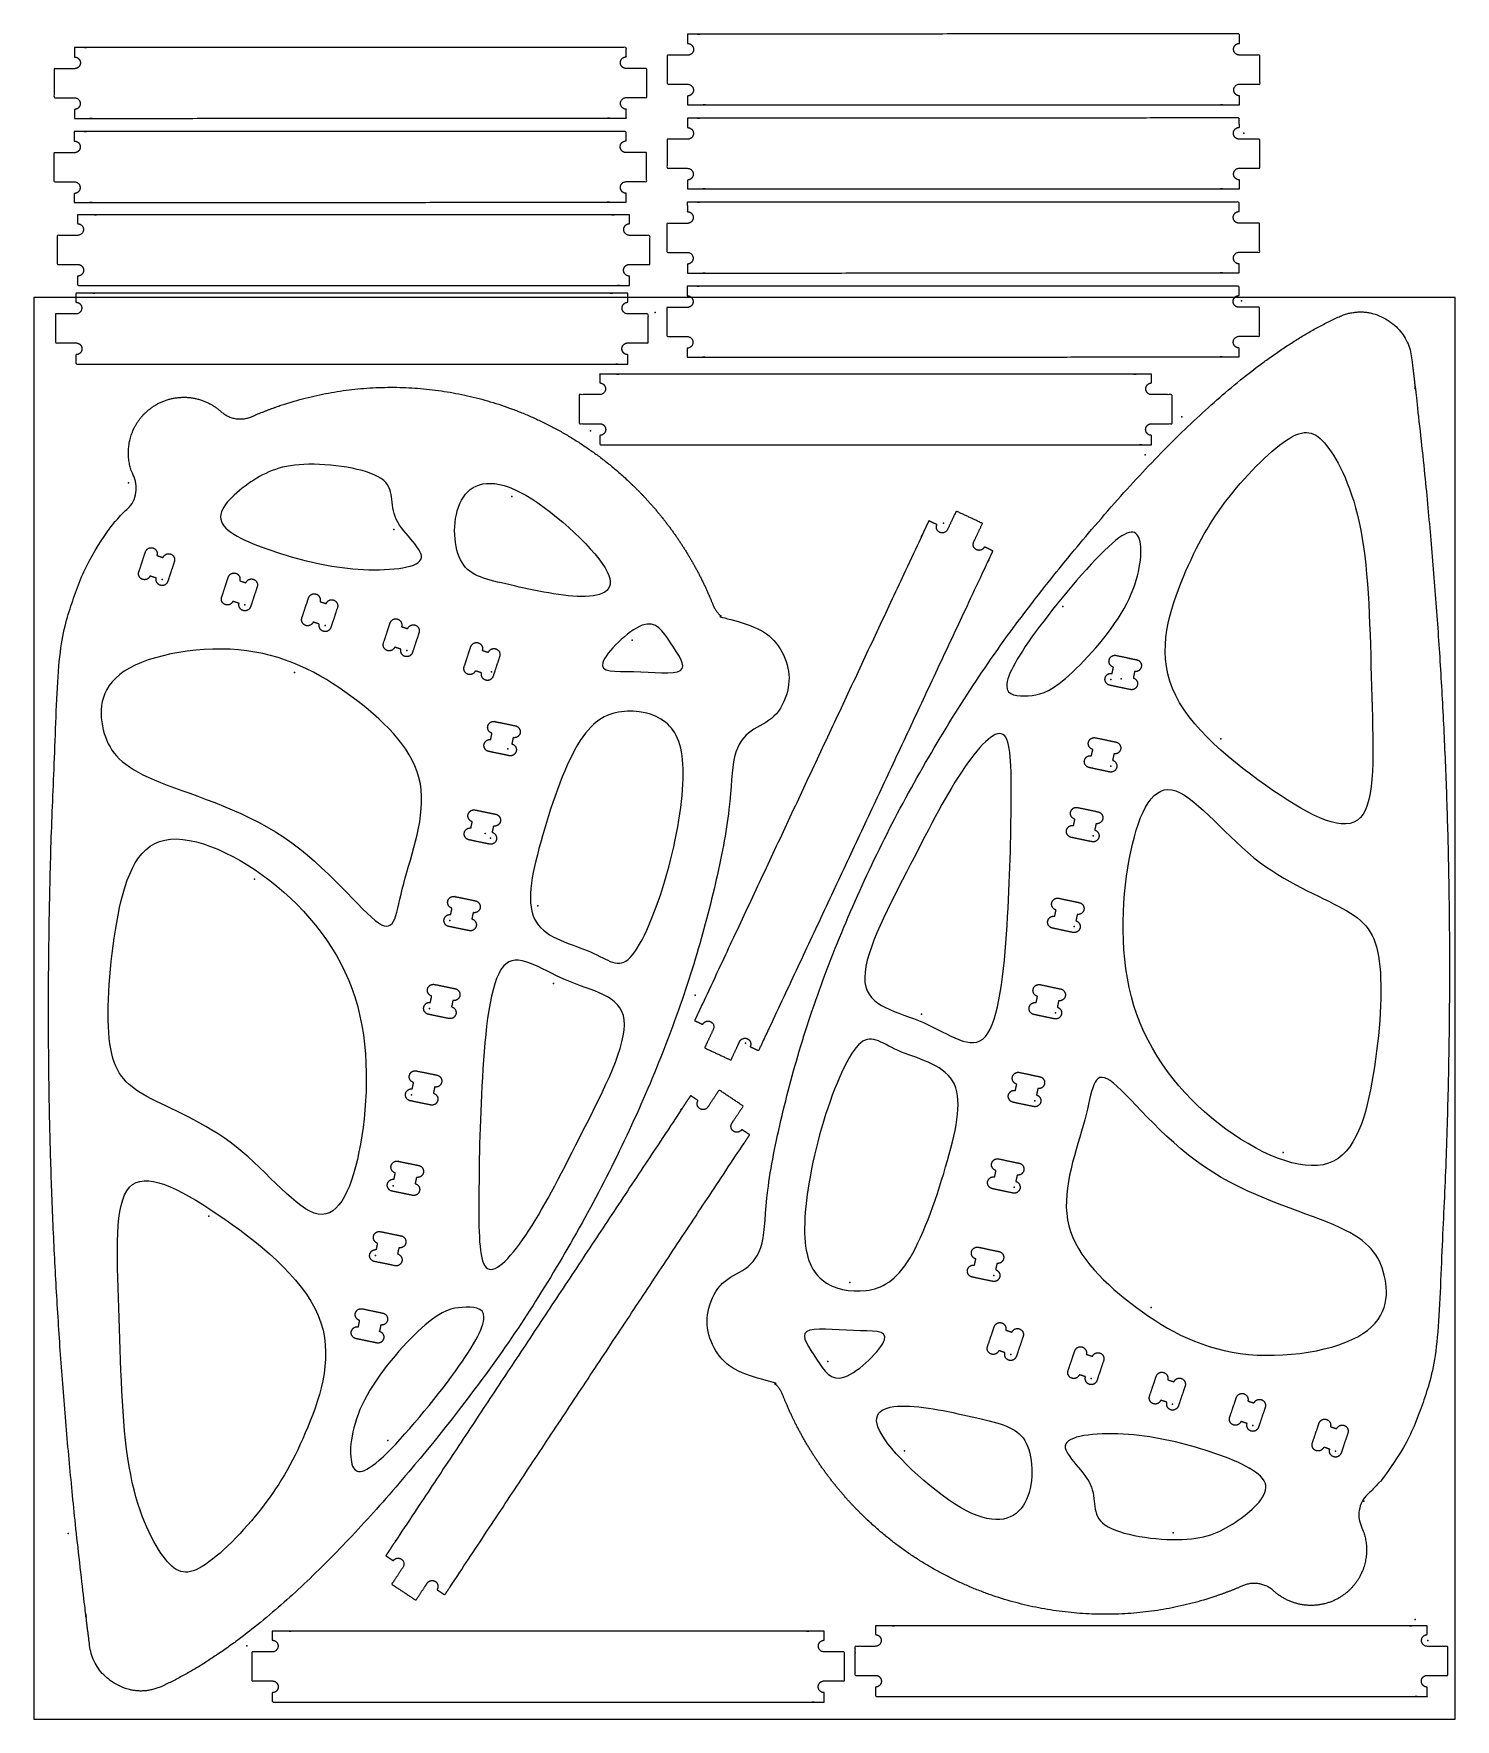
# Model space of a CAD drawing. Header units: inches. Extents: x 0 to 48, y 0 to 56.9.
import ezdxf

# ---------------------------------------------------------------- set-up
doc = ezdxf.new("R2010")
doc.units = ezdxf.units.IN
doc.header["$MEASUREMENT"] = 0
doc.layers.add('Default', color=178, linetype='Continuous', true_color=0x000000)
doc.layers.add('Through Hole', color=1, linetype='Continuous', true_color=0xff0000)

msp = doc.modelspace()

# ---------------------------------------------------------------- linework, layer by layer
at = {"layer": 'Default'}
for points, weights, knots in [([(40.385, 56.9), (31.545, 56.897), (22.704, 56.895), (22.392, 56.895), (22.08, 56.894), (22.08, 56.796), (22.08, 56.697), (22.08, 56.636), (22.08, 56.575), (22.16, 56.576), (22.218, 56.522), (22.281, 56.464), (22.281, 56.378), (22.281, 56.292), (22.218, 56.233), (22.157, 56.176), (22.073, 56.18), (21.732, 56.18), (21.39, 56.18), (21.39, 55.69), (21.391, 55.2), (21.731, 55.2), (22.071, 55.2), (22.154, 55.203), (22.215, 55.145), (22.276, 55.087), (22.276, 55.003), (22.276, 54.919), (22.215, 54.861), (22.159, 54.806), (22.081, 54.805), (22.081, 54.756), (22.081, 54.707), (22.081, 54.605), (22.081, 54.503), (22.393, 54.503), (22.705, 54.503), (31.392, 54.506), (40.079, 54.509), (40.397, 54.509), (40.715, 54.509), (40.714, 54.611), (40.715, 54.713), (40.715, 54.762), (40.715, 54.811), (40.637, 54.812), (40.58, 54.866), (40.52, 54.925), (40.52, 55.009), (40.52, 55.093), (40.58, 55.151), (40.641, 55.209), (40.725, 55.206), (41.065, 55.206), (41.405, 55.207), (41.404, 55.697), (41.404, 56.187), (41.063, 56.187), (40.722, 56.186), (40.638, 56.182), (40.576, 56.239), (40.513, 56.298), (40.513, 56.384), (40.513, 56.469), (40.576, 56.528), (40.634, 56.582), (40.714, 56.581), (40.714, 56.642), (40.714, 56.703), (40.714, 56.802), (40.714, 56.9), (40.242, 56.9), (39.77, 56.9)], [1, 1, 1, 1, 1, 1, 1, 1, 1, 0.932426481653, 1.01056821888, 0.926759134197, 1.01056821888, 0.926759134197, 1.01056821888, 0.928456586243, 1.00724207448, 1.00724207448, 1.00724207448, 1.00724207448, 1.00724207448, 1.00724207448, 1.00724207448, 0.926817777257, 1.00724207448, 0.926817777257, 1.00724207448, 0.926817777257, 1.00724207448, 0.932191252881, 0.997213170921, 0.997213170921, 0.997213170921, 0.997213170921, 0.997213170921, 0.997213170921, 0.997213170921, 0.997213170921, 0.997213170921, 0.997213170921, 0.997213170921, 0.997213170921, 0.997213170921, 0.997213170921, 0.997213170921, 0.932191252881, 1.00724207448, 0.926817777257, 1.00724207448, 0.926817777257, 1.00724207448, 0.926817777257, 1.00724207448, 1.00724207448, 1.00724207448, 1.00724207448, 1.00724207448, 1.00724207448, 1.00724207448, 0.928456586243, 1.01056821888, 0.926759134197, 1.01056821888, 0.926759134197, 1.01056821888, 0.932426481653, 1, 1, 1, 1, 1, 1, 1], [-41.910191, -41.910191, -41.910191, -23.910191, -23.910191, -22.966843, -22.966843, -22.769659, -22.769659, -22.647592, -22.647592, -22.504192, -22.504192, -22.350391, -22.350391, -22.196591, -22.196591, -22.045906, -22.045906, -21.363197, -21.363197, -20.383193, -20.383193, -19.695864, -19.695864, -19.544993, -19.544993, -19.394121, -19.394121, -19.24325, -19.24325, -19.10246, -19.10246, -19.004161, -19.004161, -18.81007, -18.81007, -17.866731, -17.866731, 0.133269, 0.133269, 1.076607, 1.076607, 1.270906, 1.270906, 1.368997, 1.368997, 1.509788, 1.509788, 1.660659, 1.660659, 1.81153, 1.81153, 1.962401, 1.962401, 2.649731, 2.649731, 3.629735, 3.629735, 4.312443, 4.312443, 4.463129, 4.463129, 4.616929, 4.616929, 4.770729, 4.770729, 4.914129, 4.914129, 5.036197, 5.036197, 5.233381, 5.233381, 6.176729, 6.176729, 6.176729]), ([(19.681, 56.446), (10.84, 56.443), (2, 56.44), (1.688, 56.44), (1.376, 56.44), (1.376, 56.341), (1.376, 56.243), (1.376, 56.182), (1.376, 56.12), (1.456, 56.122), (1.514, 56.067), (1.577, 56.009), (1.577, 55.923), (1.577, 55.837), (1.514, 55.779), (1.452, 55.721), (1.369, 55.726), (1.027, 55.726), (0.686, 55.726), (0.686, 55.236), (0.686, 54.746), (1.026, 54.746), (1.366, 54.745), (1.45, 54.749), (1.511, 54.69), (1.571, 54.632), (1.571, 54.548), (1.571, 54.464), (1.511, 54.406), (1.455, 54.352), (1.377, 54.351), (1.377, 54.302), (1.377, 54.253), (1.377, 54.151), (1.377, 54.048), (1.689, 54.049), (2.001, 54.049), (10.687, 54.051), (19.374, 54.054), (19.692, 54.054), (20.01, 54.054), (20.01, 54.156), (20.01, 54.259), (20.01, 54.308), (20.01, 54.357), (19.932, 54.358), (19.876, 54.412), (19.815, 54.47), (19.815, 54.554), (19.815, 54.638), (19.876, 54.696), (19.936, 54.755), (20.02, 54.751), (20.36, 54.752), (20.7, 54.752), (20.7, 55.242), (20.7, 55.732), (20.359, 55.732), (20.017, 55.732), (19.933, 55.727), (19.872, 55.785), (19.809, 55.843), (19.809, 55.929), (19.809, 56.015), (19.872, 56.073), (19.93, 56.128), (20.01, 56.126), (20.009, 56.188), (20.009, 56.249), (20.009, 56.347), (20.009, 56.446), (19.538, 56.446), (19.066, 56.445)], [1, 1, 1, 1, 1, 1, 1, 1, 1, 0.932426481653, 1.01056821888, 0.926759134197, 1.01056821888, 0.926759134197, 1.01056821888, 0.928456586243, 1.00724207448, 1.00724207448, 1.00724207448, 1.00724207448, 1.00724207448, 1.00724207448, 1.00724207448, 0.926817777257, 1.00724207448, 0.926817777257, 1.00724207448, 0.926817777257, 1.00724207448, 0.932191252881, 0.997213170921, 0.997213170921, 0.997213170921, 0.997213170921, 0.997213170921, 0.997213170921, 0.997213170921, 0.997213170921, 0.997213170921, 0.997213170921, 0.997213170921, 0.997213170921, 0.997213170921, 0.997213170921, 0.997213170921, 0.932191252881, 1.00724207448, 0.926817777257, 1.00724207448, 0.926817777257, 1.00724207448, 0.926817777257, 1.00724207448, 1.00724207448, 1.00724207448, 1.00724207448, 1.00724207448, 1.00724207448, 1.00724207448, 0.928456586243, 1.01056821888, 0.926759134197, 1.01056821888, 0.926759134197, 1.01056821888, 0.932426481653, 1, 1, 1, 1, 1, 1, 1], [-41.910191, -41.910191, -41.910191, -23.910191, -23.910191, -22.966843, -22.966843, -22.769659, -22.769659, -22.647592, -22.647592, -22.504192, -22.504192, -22.350391, -22.350391, -22.196591, -22.196591, -22.045906, -22.045906, -21.363197, -21.363197, -20.383193, -20.383193, -19.695864, -19.695864, -19.544993, -19.544993, -19.394121, -19.394121, -19.24325, -19.24325, -19.10246, -19.10246, -19.004161, -19.004161, -18.81007, -18.81007, -17.866731, -17.866731, 0.133269, 0.133269, 1.076607, 1.076607, 1.270906, 1.270906, 1.368997, 1.368997, 1.509788, 1.509788, 1.660659, 1.660659, 1.81153, 1.81153, 1.962401, 1.962401, 2.649731, 2.649731, 3.629735, 3.629735, 4.312443, 4.312443, 4.463129, 4.463129, 4.616929, 4.616929, 4.770729, 4.770729, 4.914129, 4.914129, 5.036197, 5.036197, 5.233381, 5.233381, 6.176729, 6.176729, 6.176729]), ([(40.38, 54.062), (31.539, 54.059), (22.699, 54.056), (22.387, 54.056), (22.075, 54.056), (22.075, 53.958), (22.075, 53.859), (22.075, 53.798), (22.075, 53.737), (22.155, 53.738), (22.213, 53.684), (22.276, 53.625), (22.276, 53.539), (22.276, 53.454), (22.213, 53.395), (22.151, 53.338), (22.068, 53.342), (21.726, 53.342), (21.385, 53.342), (21.385, 52.852), (21.385, 52.362), (21.725, 52.362), (22.065, 52.362), (22.149, 52.365), (22.21, 52.307), (22.27, 52.249), (22.27, 52.165), (22.27, 52.081), (22.21, 52.022), (22.154, 51.968), (22.076, 51.967), (22.076, 51.918), (22.076, 51.869), (22.076, 51.767), (22.076, 51.665), (22.388, 51.665), (22.7, 51.665), (31.386, 51.668), (40.073, 51.671), (40.391, 51.671), (40.709, 51.671), (40.709, 51.773), (40.709, 51.875), (40.709, 51.924), (40.709, 51.973), (40.631, 51.974), (40.575, 52.028), (40.514, 52.086), (40.514, 52.17), (40.514, 52.254), (40.575, 52.313), (40.635, 52.371), (40.719, 52.368), (41.059, 52.368), (41.399, 52.368), (41.399, 52.858), (41.399, 53.348), (41.058, 53.348), (40.716, 53.348), (40.632, 53.344), (40.571, 53.401), (40.508, 53.459), (40.508, 53.545), (40.508, 53.631), (40.571, 53.69), (40.629, 53.744), (40.709, 53.743), (40.709, 53.804), (40.708, 53.865), (40.708, 53.963), (40.708, 54.062), (40.237, 54.062), (39.765, 54.062)], [1, 1, 1, 1, 1, 1, 1, 1, 1, 0.932426481653, 1.01056821888, 0.926759134197, 1.01056821888, 0.926759134197, 1.01056821888, 0.928456586243, 1.00724207448, 1.00724207448, 1.00724207448, 1.00724207448, 1.00724207448, 1.00724207448, 1.00724207448, 0.926817777257, 1.00724207448, 0.926817777257, 1.00724207448, 0.926817777257, 1.00724207448, 0.932191252881, 0.997213170921, 0.997213170921, 0.997213170921, 0.997213170921, 0.997213170921, 0.997213170921, 0.997213170921, 0.997213170921, 0.997213170921, 0.997213170921, 0.997213170921, 0.997213170921, 0.997213170921, 0.997213170921, 0.997213170921, 0.932191252881, 1.00724207448, 0.926817777257, 1.00724207448, 0.926817777257, 1.00724207448, 0.926817777257, 1.00724207448, 1.00724207448, 1.00724207448, 1.00724207448, 1.00724207448, 1.00724207448, 1.00724207448, 0.928456586243, 1.01056821888, 0.926759134197, 1.01056821888, 0.926759134197, 1.01056821888, 0.932426481653, 1, 1, 1, 1, 1, 1, 1], [-41.910191, -41.910191, -41.910191, -23.910191, -23.910191, -22.966843, -22.966843, -22.769659, -22.769659, -22.647592, -22.647592, -22.504192, -22.504192, -22.350391, -22.350391, -22.196591, -22.196591, -22.045906, -22.045906, -21.363197, -21.363197, -20.383193, -20.383193, -19.695864, -19.695864, -19.544993, -19.544993, -19.394121, -19.394121, -19.24325, -19.24325, -19.10246, -19.10246, -19.004161, -19.004161, -18.81007, -18.81007, -17.866731, -17.866731, 0.133269, 0.133269, 1.076607, 1.076607, 1.270906, 1.270906, 1.368997, 1.368997, 1.509788, 1.509788, 1.660659, 1.660659, 1.81153, 1.81153, 1.962401, 1.962401, 2.649731, 2.649731, 3.629735, 3.629735, 4.312443, 4.312443, 4.463129, 4.463129, 4.616929, 4.616929, 4.770729, 4.770729, 4.914129, 4.914129, 5.036197, 5.036197, 5.233381, 5.233381, 6.176729, 6.176729, 6.176729]), ([(19.675, 53.607), (10.835, 53.604), (1.995, 53.602), (1.683, 53.602), (1.37, 53.601), (1.371, 53.503), (1.371, 53.404), (1.371, 53.343), (1.371, 53.282), (1.45, 53.283), (1.508, 53.229), (1.571, 53.171), (1.571, 53.085), (1.571, 52.999), (1.508, 52.94), (1.447, 52.883), (1.363, 52.887), (1.022, 52.887), (0.68, 52.887), (0.681, 52.397), (0.681, 51.907), (1.021, 51.907), (1.361, 51.907), (1.445, 51.91), (1.505, 51.852), (1.566, 51.794), (1.566, 51.71), (1.566, 51.626), (1.505, 51.568), (1.449, 51.513), (1.371, 51.512), (1.371, 51.463), (1.371, 51.414), (1.371, 51.312), (1.371, 51.21), (1.683, 51.21), (1.995, 51.21), (10.682, 51.213), (19.369, 51.216), (19.687, 51.216), (20.005, 51.216), (20.005, 51.318), (20.005, 51.42), (20.005, 51.469), (20.005, 51.518), (19.927, 51.519), (19.871, 51.573), (19.81, 51.632), (19.81, 51.716), (19.81, 51.8), (19.87, 51.858), (19.931, 51.916), (20.015, 51.913), (20.355, 51.913), (20.695, 51.914), (20.695, 52.404), (20.694, 52.894), (20.353, 52.894), (20.012, 52.893), (19.928, 52.889), (19.866, 52.946), (19.804, 53.005), (19.804, 53.091), (19.804, 53.176), (19.866, 53.235), (19.925, 53.289), (20.004, 53.288), (20.004, 53.349), (20.004, 53.41), (20.004, 53.509), (20.004, 53.607), (19.532, 53.607), (19.061, 53.607)], [1, 1, 1, 1, 1, 1, 1, 1, 1, 0.932426481653, 1.01056821888, 0.926759134197, 1.01056821888, 0.926759134197, 1.01056821888, 0.928456586243, 1.00724207448, 1.00724207448, 1.00724207448, 1.00724207448, 1.00724207448, 1.00724207448, 1.00724207448, 0.926817777257, 1.00724207448, 0.926817777257, 1.00724207448, 0.926817777257, 1.00724207448, 0.932191252881, 0.997213170921, 0.997213170921, 0.997213170921, 0.997213170921, 0.997213170921, 0.997213170921, 0.997213170921, 0.997213170921, 0.997213170921, 0.997213170921, 0.997213170921, 0.997213170921, 0.997213170921, 0.997213170921, 0.997213170921, 0.932191252881, 1.00724207448, 0.926817777257, 1.00724207448, 0.926817777257, 1.00724207448, 0.926817777257, 1.00724207448, 1.00724207448, 1.00724207448, 1.00724207448, 1.00724207448, 1.00724207448, 1.00724207448, 0.928456586243, 1.01056821888, 0.926759134197, 1.01056821888, 0.926759134197, 1.01056821888, 0.932426481653, 1, 1, 1, 1, 1, 1, 1], [-41.910191, -41.910191, -41.910191, -23.910191, -23.910191, -22.966843, -22.966843, -22.769659, -22.769659, -22.647592, -22.647592, -22.504192, -22.504192, -22.350391, -22.350391, -22.196591, -22.196591, -22.045906, -22.045906, -21.363197, -21.363197, -20.383193, -20.383193, -19.695864, -19.695864, -19.544993, -19.544993, -19.394121, -19.394121, -19.24325, -19.24325, -19.10246, -19.10246, -19.004161, -19.004161, -18.81007, -18.81007, -17.866731, -17.866731, 0.133269, 0.133269, 1.076607, 1.076607, 1.270906, 1.270906, 1.368997, 1.368997, 1.509788, 1.509788, 1.660659, 1.660659, 1.81153, 1.81153, 1.962401, 1.962401, 2.649731, 2.649731, 3.629735, 3.629735, 4.312443, 4.312443, 4.463129, 4.463129, 4.616929, 4.616929, 4.770729, 4.770729, 4.914129, 4.914129, 5.036197, 5.036197, 5.233381, 5.233381, 6.176729, 6.176729, 6.176729]), ([(40.374, 51.224), (31.534, 51.221), (22.694, 51.218), (22.382, 51.218), (22.069, 51.218), (22.07, 51.119), (22.07, 51.021), (22.07, 50.96), (22.07, 50.899), (22.149, 50.9), (22.207, 50.846), (22.27, 50.787), (22.27, 50.701), (22.27, 50.615), (22.207, 50.557), (22.146, 50.499), (22.062, 50.504), (21.721, 50.504), (21.38, 50.504), (21.38, 50.014), (21.38, 49.524), (21.72, 49.524), (22.06, 49.523), (22.144, 49.527), (22.204, 49.469), (22.265, 49.41), (22.265, 49.326), (22.265, 49.242), (22.204, 49.184), (22.148, 49.13), (22.07, 49.129), (22.07, 49.08), (22.07, 49.031), (22.07, 48.929), (22.07, 48.826), (22.382, 48.827), (22.694, 48.827), (31.381, 48.829), (40.068, 48.832), (40.386, 48.832), (40.704, 48.832), (40.704, 48.934), (40.704, 49.037), (40.704, 49.086), (40.704, 49.135), (40.626, 49.136), (40.57, 49.19), (40.509, 49.248), (40.509, 49.332), (40.509, 49.416), (40.569, 49.474), (40.63, 49.533), (40.714, 49.529), (41.054, 49.53), (41.394, 49.53), (41.394, 50.02), (41.393, 50.51), (41.052, 50.51), (40.711, 50.51), (40.627, 50.505), (40.565, 50.563), (40.503, 50.621), (40.503, 50.707), (40.503, 50.793), (40.565, 50.851), (40.624, 50.906), (40.703, 50.904), (40.703, 50.966), (40.703, 51.027), (40.703, 51.125), (40.703, 51.224), (40.231, 51.224), (39.76, 51.223)], [1, 1, 1, 1, 1, 1, 1, 1, 1, 0.932426481653, 1.01056821888, 0.926759134197, 1.01056821888, 0.926759134197, 1.01056821888, 0.928456586243, 1.00724207448, 1.00724207448, 1.00724207448, 1.00724207448, 1.00724207448, 1.00724207448, 1.00724207448, 0.926817777257, 1.00724207448, 0.926817777257, 1.00724207448, 0.926817777257, 1.00724207448, 0.932191252881, 0.997213170921, 0.997213170921, 0.997213170921, 0.997213170921, 0.997213170921, 0.997213170921, 0.997213170921, 0.997213170921, 0.997213170921, 0.997213170921, 0.997213170921, 0.997213170921, 0.997213170921, 0.997213170921, 0.997213170921, 0.932191252881, 1.00724207448, 0.926817777257, 1.00724207448, 0.926817777257, 1.00724207448, 0.926817777257, 1.00724207448, 1.00724207448, 1.00724207448, 1.00724207448, 1.00724207448, 1.00724207448, 1.00724207448, 0.928456586243, 1.01056821888, 0.926759134197, 1.01056821888, 0.926759134197, 1.01056821888, 0.932426481653, 1, 1, 1, 1, 1, 1, 1], [-41.910191, -41.910191, -41.910191, -23.910191, -23.910191, -22.966843, -22.966843, -22.769659, -22.769659, -22.647592, -22.647592, -22.504192, -22.504192, -22.350391, -22.350391, -22.196591, -22.196591, -22.045906, -22.045906, -21.363197, -21.363197, -20.383193, -20.383193, -19.695864, -19.695864, -19.544993, -19.544993, -19.394121, -19.394121, -19.24325, -19.24325, -19.10246, -19.10246, -19.004161, -19.004161, -18.81007, -18.81007, -17.866731, -17.866731, 0.133269, 0.133269, 1.076607, 1.076607, 1.270906, 1.270906, 1.368997, 1.368997, 1.509788, 1.509788, 1.660659, 1.660659, 1.81153, 1.81153, 1.962401, 1.962401, 2.649731, 2.649731, 3.629735, 3.629735, 4.312443, 4.312443, 4.463129, 4.463129, 4.616929, 4.616929, 4.770729, 4.770729, 4.914129, 4.914129, 5.036197, 5.036197, 5.233381, 5.233381, 6.176729, 6.176729, 6.176729]), ([(1.813, 48.405), (10.653, 48.405), (19.494, 48.405), (19.806, 48.405), (20.118, 48.405), (20.118, 48.503), (20.118, 48.602), (20.118, 48.663), (20.118, 48.724), (20.038, 48.723), (19.98, 48.777), (19.917, 48.835), (19.917, 48.921), (19.917, 49.007), (19.98, 49.066), (20.042, 49.123), (20.125, 49.119), (20.467, 49.119), (20.808, 49.119), (20.808, 49.609), (20.808, 50.099), (20.468, 50.099), (20.128, 50.099), (20.044, 50.096), (19.984, 50.154), (19.923, 50.212), (19.923, 50.296), (19.923, 50.38), (19.984, 50.439), (20.04, 50.493), (20.118, 50.494), (20.118, 50.543), (20.118, 50.592), (20.118, 50.694), (20.118, 50.796), (19.806, 50.796), (19.494, 50.796), (10.807, 50.796), (2.12, 50.796), (1.802, 50.796), (1.484, 50.796), (1.484, 50.694), (1.484, 50.592), (1.484, 50.543), (1.484, 50.494), (1.562, 50.493), (1.619, 50.439), (1.679, 50.38), (1.679, 50.296), (1.679, 50.212), (1.619, 50.154), (1.558, 50.096), (1.474, 50.099), (1.134, 50.099), (0.794, 50.099), (0.794, 49.609), (0.794, 49.119), (1.136, 49.119), (1.477, 49.119), (1.561, 49.123), (1.622, 49.066), (1.685, 49.007), (1.685, 48.921), (1.685, 48.835), (1.622, 48.777), (1.564, 48.723), (1.484, 48.724), (1.484, 48.663), (1.484, 48.602), (1.484, 48.503), (1.484, 48.405), (1.956, 48.405), (2.428, 48.405)], [1, 1, 1, 1, 1, 1, 1, 1, 1, 0.932426481653, 1.01056821888, 0.926759134197, 1.01056821888, 0.926759134197, 1.01056821888, 0.928456586243, 1.00724207448, 1.00724207448, 1.00724207448, 1.00724207448, 1.00724207448, 1.00724207448, 1.00724207448, 0.926817777257, 1.00724207448, 0.926817777257, 1.00724207448, 0.926817777257, 1.00724207448, 0.932191252881, 0.997213170921, 0.997213170921, 0.997213170921, 0.997213170921, 0.997213170921, 0.997213170921, 0.997213170921, 0.997213170921, 0.997213170921, 0.997213170921, 0.997213170921, 0.997213170921, 0.997213170921, 0.997213170921, 0.997213170921, 0.932191252881, 1.00724207448, 0.926817777257, 1.00724207448, 0.926817777257, 1.00724207448, 0.926817777257, 1.00724207448, 1.00724207448, 1.00724207448, 1.00724207448, 1.00724207448, 1.00724207448, 1.00724207448, 0.928456586243, 1.01056821888, 0.926759134197, 1.01056821888, 0.926759134197, 1.01056821888, 0.932426481653, 1, 1, 1, 1, 1, 1, 1], [-41.910191, -41.910191, -41.910191, -23.910191, -23.910191, -22.966843, -22.966843, -22.769659, -22.769659, -22.647592, -22.647592, -22.504192, -22.504192, -22.350391, -22.350391, -22.196591, -22.196591, -22.045906, -22.045906, -21.363197, -21.363197, -20.383193, -20.383193, -19.695864, -19.695864, -19.544993, -19.544993, -19.394121, -19.394121, -19.24325, -19.24325, -19.10246, -19.10246, -19.004161, -19.004161, -18.81007, -18.81007, -17.866731, -17.866731, 0.133269, 0.133269, 1.076607, 1.076607, 1.270906, 1.270906, 1.368997, 1.368997, 1.509788, 1.509788, 1.660659, 1.660659, 1.81153, 1.81153, 1.962401, 1.962401, 2.649731, 2.649731, 3.629735, 3.629735, 4.312443, 4.312443, 4.463129, 4.463129, 4.616929, 4.616929, 4.770729, 4.770729, 4.914129, 4.914129, 5.036197, 5.036197, 5.233381, 5.233381, 6.176729, 6.176729, 6.176729]), ([(40.369, 48.385), (31.529, 48.382), (22.688, 48.38), (22.376, 48.38), (22.064, 48.379), (22.064, 48.281), (22.064, 48.182), (22.064, 48.121), (22.064, 48.06), (22.144, 48.061), (22.202, 48.007), (22.265, 47.949), (22.265, 47.863), (22.265, 47.777), (22.202, 47.718), (22.141, 47.661), (22.057, 47.665), (21.715, 47.665), (21.374, 47.665), (21.374, 47.175), (21.374, 46.685), (21.714, 46.685), (22.054, 46.685), (22.138, 46.688), (22.199, 46.63), (22.259, 46.572), (22.259, 46.488), (22.259, 46.404), (22.199, 46.346), (22.143, 46.291), (22.065, 46.29), (22.065, 46.241), (22.065, 46.192), (22.065, 46.09), (22.065, 45.988), (22.377, 45.988), (22.689, 45.988), (31.376, 45.991), (40.062, 45.994), (40.38, 45.994), (40.698, 45.994), (40.698, 46.096), (40.698, 46.198), (40.698, 46.247), (40.698, 46.296), (40.62, 46.297), (40.564, 46.351), (40.504, 46.41), (40.504, 46.494), (40.503, 46.578), (40.564, 46.636), (40.625, 46.694), (40.708, 46.691), (41.048, 46.691), (41.388, 46.692), (41.388, 47.182), (41.388, 47.672), (41.047, 47.672), (40.705, 47.671), (40.621, 47.667), (40.56, 47.724), (40.497, 47.783), (40.497, 47.869), (40.497, 47.954), (40.56, 48.013), (40.618, 48.067), (40.698, 48.066), (40.698, 48.127), (40.698, 48.188), (40.698, 48.287), (40.698, 48.385), (40.226, 48.385), (39.754, 48.385)], [1, 1, 1, 1, 1, 1, 1, 1, 1, 0.932426481653, 1.01056821888, 0.926759134197, 1.01056821888, 0.926759134197, 1.01056821888, 0.928456586243, 1.00724207448, 1.00724207448, 1.00724207448, 1.00724207448, 1.00724207448, 1.00724207448, 1.00724207448, 0.926817777257, 1.00724207448, 0.926817777257, 1.00724207448, 0.926817777257, 1.00724207448, 0.932191252881, 0.997213170921, 0.997213170921, 0.997213170921, 0.997213170921, 0.997213170921, 0.997213170921, 0.997213170921, 0.997213170921, 0.997213170921, 0.997213170921, 0.997213170921, 0.997213170921, 0.997213170921, 0.997213170921, 0.997213170921, 0.932191252881, 1.00724207448, 0.926817777257, 1.00724207448, 0.926817777257, 1.00724207448, 0.926817777257, 1.00724207448, 1.00724207448, 1.00724207448, 1.00724207448, 1.00724207448, 1.00724207448, 1.00724207448, 0.928456586243, 1.01056821888, 0.926759134197, 1.01056821888, 0.926759134197, 1.01056821888, 0.932426481653, 1, 1, 1, 1, 1, 1, 1], [-41.910191, -41.910191, -41.910191, -23.910191, -23.910191, -22.966843, -22.966843, -22.769659, -22.769659, -22.647592, -22.647592, -22.504192, -22.504192, -22.350391, -22.350391, -22.196591, -22.196591, -22.045906, -22.045906, -21.363197, -21.363197, -20.383193, -20.383193, -19.695864, -19.695864, -19.544993, -19.544993, -19.394121, -19.394121, -19.24325, -19.24325, -19.10246, -19.10246, -19.004161, -19.004161, -18.81007, -18.81007, -17.866731, -17.866731, 0.133269, 0.133269, 1.076607, 1.076607, 1.270906, 1.270906, 1.368997, 1.368997, 1.509788, 1.509788, 1.660659, 1.660659, 1.81153, 1.81153, 1.962401, 1.962401, 2.649731, 2.649731, 3.629735, 3.629735, 4.312443, 4.312443, 4.463129, 4.463129, 4.616929, 4.616929, 4.770729, 4.770729, 4.914129, 4.914129, 5.036197, 5.036197, 5.233381, 5.233381, 6.176729, 6.176729, 6.176729]), ([(1.756, 45.752), (10.597, 45.752), (19.437, 45.752), (19.749, 45.752), (20.061, 45.752), (20.061, 45.851), (20.061, 45.949), (20.061, 46.01), (20.061, 46.071), (19.982, 46.07), (19.924, 46.124), (19.861, 46.183), (19.861, 46.269), (19.861, 46.355), (19.924, 46.413), (19.985, 46.471), (20.069, 46.466), (20.41, 46.466), (20.752, 46.466), (20.752, 46.956), (20.752, 47.446), (20.412, 47.446), (20.071, 47.446), (19.988, 47.443), (19.927, 47.501), (19.867, 47.56), (19.867, 47.644), (19.867, 47.728), (19.927, 47.786), (19.983, 47.84), (20.061, 47.841), (20.061, 47.89), (20.061, 47.939), (20.061, 48.041), (20.061, 48.143), (19.749, 48.143), (19.437, 48.143), (10.751, 48.143), (2.064, 48.143), (1.746, 48.143), (1.428, 48.143), (1.428, 48.041), (1.428, 47.939), (1.428, 47.89), (1.428, 47.841), (1.506, 47.84), (1.562, 47.786), (1.622, 47.728), (1.622, 47.644), (1.622, 47.56), (1.562, 47.501), (1.501, 47.443), (1.418, 47.446), (1.078, 47.446), (0.738, 47.446), (0.738, 46.956), (0.738, 46.466), (1.079, 46.466), (1.42, 46.466), (1.504, 46.471), (1.566, 46.413), (1.628, 46.355), (1.628, 46.269), (1.628, 46.183), (1.566, 46.124), (1.507, 46.07), (1.428, 46.071), (1.428, 46.01), (1.428, 45.949), (1.428, 45.851), (1.428, 45.752), (1.899, 45.752), (2.371, 45.752)], [1, 1, 1, 1, 1, 1, 1, 1, 1, 0.932426481653, 1.01056821888, 0.926759134197, 1.01056821888, 0.926759134197, 1.01056821888, 0.928456586243, 1.00724207448, 1.00724207448, 1.00724207448, 1.00724207448, 1.00724207448, 1.00724207448, 1.00724207448, 0.926817777257, 1.00724207448, 0.926817777257, 1.00724207448, 0.926817777257, 1.00724207448, 0.932191252881, 0.997213170921, 0.997213170921, 0.997213170921, 0.997213170921, 0.997213170921, 0.997213170921, 0.997213170921, 0.997213170921, 0.997213170921, 0.997213170921, 0.997213170921, 0.997213170921, 0.997213170921, 0.997213170921, 0.997213170921, 0.932191252881, 1.00724207448, 0.926817777257, 1.00724207448, 0.926817777257, 1.00724207448, 0.926817777257, 1.00724207448, 1.00724207448, 1.00724207448, 1.00724207448, 1.00724207448, 1.00724207448, 1.00724207448, 0.928456586243, 1.01056821888, 0.926759134197, 1.01056821888, 0.926759134197, 1.01056821888, 0.932426481653, 1, 1, 1, 1, 1, 1, 1], [-41.910191, -41.910191, -41.910191, -23.910191, -23.910191, -22.966843, -22.966843, -22.769659, -22.769659, -22.647592, -22.647592, -22.504192, -22.504192, -22.350391, -22.350391, -22.196591, -22.196591, -22.045906, -22.045906, -21.363197, -21.363197, -20.383193, -20.383193, -19.695864, -19.695864, -19.544993, -19.544993, -19.394121, -19.394121, -19.24325, -19.24325, -19.10246, -19.10246, -19.004161, -19.004161, -18.81007, -18.81007, -17.866731, -17.866731, 0.133269, 0.133269, 1.076607, 1.076607, 1.270906, 1.270906, 1.368997, 1.368997, 1.509788, 1.509788, 1.660659, 1.660659, 1.81153, 1.81153, 1.962401, 1.962401, 2.649731, 2.649731, 3.629735, 3.629735, 4.312443, 4.312443, 4.463129, 4.463129, 4.616929, 4.616929, 4.770729, 4.770729, 4.914129, 4.914129, 5.036197, 5.036197, 5.233381, 5.233381, 6.176729, 6.176729, 6.176729]), ([(44.117, 47.372), (40.36, 45.671), (35.129, 39.463), (25.413, 27.644), (24.588, 16.03), (24.544, 15.407), (23.959, 15.187), (22.554, 14.662), (22.761, 13.176), (22.968, 11.69), (24.462, 11.568), (25.067, 11.519), (25.289, 10.955), (27.108, 6.339), (31.691, 4.438), (36.274, 2.536), (40.827, 4.508), (41.405, 4.758), (41.87, 4.334), (43, 3.302), (44.236, 4.204), (45.472, 5.107), (44.833, 6.498), (44.571, 7.069), (44.984, 7.543), (46.638, 9.014), (47.337, 12.287), (48.506, 29.787), (46.525, 45.963), (46.419, 46.825), (44.921, 47.702), (44.117, 47.372)], [0.993498838637, 0.993498838637, 0.993498838637, 0.82002439616, 0.964131618989, 0.81124944784, 0.964131618989, 0.752412002875, 0.964131618989, 0.752412002875, 0.964131618989, 0.818439045518, 0.964131618989, 0.887641470249, 0.964131618989, 0.887641470249, 0.964131618989, 0.809428872996, 0.964131618989, 0.746423394681, 0.964131618989, 0.746423394681, 0.964131618989, 0.809910583324, 0.964131618989, 0.944901303813, 0.969672665067, 1.1341345878, 1.1341345878, 1.01638952777, 1.01638952777, 0.993498838637], [-182.901189, -182.901189, -182.901189, -174.488979, -173.726597, -161.041836, -161.041836, -159.900092, -159.900092, -156.939296, -156.939296, -153.9785, -153.9785, -152.864661, -152.864661, -141.87729, -141.87729, -130.88992, -130.88992, -129.741206, -129.741206, -126.737134, -126.737134, -123.733062, -123.733062, -122.586188, -122.586188, -116.737717, -116.502081, -95.173443, -95.173443, -94.25402, -93.334598, -93.334598, -93.334598]), ([(4.303, 1.101), (8.051, 2.821), (13.25, 9.057), (22.904, 20.927), (23.667, 32.545), (23.708, 33.169), (24.293, 33.391), (25.695, 33.924), (25.48, 35.409), (25.265, 36.893), (23.77, 37.007), (23.165, 37.054), (22.94, 37.616), (21.097, 42.223), (16.504, 44.1), (11.911, 45.977), (7.369, 43.982), (6.792, 43.728), (6.325, 44.15), (5.189, 45.176), (3.958, 44.267), (2.726, 43.358), (3.372, 41.971), (3.638, 41.401), (3.228, 40.925), (1.581, 39.446), (0.9, 36.169), (-0.178, 18.663), (1.888, 2.497), (1.999, 1.636), (3.502, 0.767), (4.303, 1.101)], [0.993498838637, 0.993498838637, 0.993498838637, 0.82002439616, 0.964131618989, 0.81124944784, 0.964131618989, 0.752412002875, 0.964131618989, 0.752412002875, 0.964131618989, 0.818439045518, 0.964131618989, 0.887641470249, 0.964131618989, 0.887641470249, 0.964131618989, 0.809428872996, 0.964131618989, 0.746423394681, 0.964131618989, 0.746423394681, 0.964131618989, 0.809910583324, 0.964131618989, 0.944901303813, 0.969672665067, 1.1341345878, 1.1341345878, 1.01638952777, 1.01638952777, 0.993498838637], [-182.901189, -182.901189, -182.901189, -174.488979, -173.726597, -161.041836, -161.041836, -159.900092, -159.900092, -156.939296, -156.939296, -153.9785, -153.9785, -152.864661, -152.864661, -141.87729, -141.87729, -130.88992, -130.88992, -129.741206, -129.741206, -126.737134, -126.737134, -123.733062, -123.733062, -122.586188, -122.586188, -116.737717, -116.502081, -95.173443, -95.173443, -94.25402, -93.334598, -93.334598, -93.334598]), ([(19.441, 43.027), (28.281, 43.027), (37.122, 43.027), (37.434, 43.027), (37.746, 43.027), (37.746, 43.126), (37.746, 43.224), (37.746, 43.285), (37.746, 43.346), (37.666, 43.345), (37.608, 43.399), (37.545, 43.458), (37.545, 43.544), (37.545, 43.63), (37.608, 43.688), (37.669, 43.746), (37.753, 43.741), (38.095, 43.741), (38.436, 43.741), (38.436, 44.231), (38.436, 44.721), (38.096, 44.721), (37.756, 44.721), (37.672, 44.718), (37.612, 44.776), (37.551, 44.835), (37.551, 44.919), (37.551, 45.003), (37.612, 45.061), (37.668, 45.115), (37.746, 45.116), (37.746, 45.165), (37.745, 45.214), (37.746, 45.316), (37.746, 45.418), (37.434, 45.418), (37.122, 45.418), (28.435, 45.418), (19.748, 45.418), (19.43, 45.418), (19.112, 45.418), (19.112, 45.316), (19.112, 45.214), (19.112, 45.165), (19.112, 45.116), (19.19, 45.115), (19.246, 45.061), (19.307, 45.003), (19.307, 44.919), (19.307, 44.835), (19.246, 44.776), (19.186, 44.718), (19.102, 44.721), (18.762, 44.721), (18.422, 44.721), (18.422, 44.231), (18.422, 43.741), (18.763, 43.741), (19.105, 43.741), (19.189, 43.746), (19.25, 43.688), (19.313, 43.63), (19.313, 43.544), (19.313, 43.458), (19.25, 43.399), (19.192, 43.345), (19.112, 43.346), (19.112, 43.285), (19.112, 43.224), (19.112, 43.126), (19.112, 43.027), (19.584, 43.027), (20.056, 43.027)], [1, 1, 1, 1, 1, 1, 1, 1, 1, 0.932426481653, 1.01056821888, 0.926759134197, 1.01056821888, 0.926759134197, 1.01056821888, 0.928456586243, 1.00724207448, 1.00724207448, 1.00724207448, 1.00724207448, 1.00724207448, 1.00724207448, 1.00724207448, 0.926817777257, 1.00724207448, 0.926817777257, 1.00724207448, 0.926817777257, 1.00724207448, 0.932191252881, 0.997213170921, 0.997213170921, 0.997213170921, 0.997213170921, 0.997213170921, 0.997213170921, 0.997213170921, 0.997213170921, 0.997213170921, 0.997213170921, 0.997213170921, 0.997213170921, 0.997213170921, 0.997213170921, 0.997213170921, 0.932191252881, 1.00724207448, 0.926817777257, 1.00724207448, 0.926817777257, 1.00724207448, 0.926817777257, 1.00724207448, 1.00724207448, 1.00724207448, 1.00724207448, 1.00724207448, 1.00724207448, 1.00724207448, 0.928456586243, 1.01056821888, 0.926759134197, 1.01056821888, 0.926759134197, 1.01056821888, 0.932426481653, 1, 1, 1, 1, 1, 1, 1], [-41.910191, -41.910191, -41.910191, -23.910191, -23.910191, -22.966843, -22.966843, -22.769659, -22.769659, -22.647592, -22.647592, -22.504192, -22.504192, -22.350391, -22.350391, -22.196591, -22.196591, -22.045906, -22.045906, -21.363197, -21.363197, -20.383193, -20.383193, -19.695864, -19.695864, -19.544993, -19.544993, -19.394121, -19.394121, -19.24325, -19.24325, -19.10246, -19.10246, -19.004161, -19.004161, -18.81007, -18.81007, -17.866731, -17.866731, 0.133269, 0.133269, 1.076607, 1.076607, 1.270906, 1.270906, 1.368997, 1.368997, 1.509788, 1.509788, 1.660659, 1.660659, 1.81153, 1.81153, 1.962401, 1.962401, 2.649731, 2.649731, 3.629735, 3.629735, 4.312443, 4.312443, 4.463129, 4.463129, 4.616929, 4.616929, 4.770729, 4.770729, 4.914129, 4.914129, 5.036197, 5.036197, 5.233381, 5.233381, 6.176729, 6.176729, 6.176729]), ([(24.62, 22.871), (28.372, 30.876), (32.124, 38.881), (32.256, 39.163), (32.389, 39.446), (32.299, 39.488), (32.21, 39.53), (32.155, 39.556), (32.1, 39.581), (32.067, 39.509), (31.993, 39.479), (31.913, 39.447), (31.836, 39.484), (31.758, 39.52), (31.732, 39.602), (31.706, 39.682), (31.745, 39.756), (31.89, 40.065), (32.035, 40.374), (31.591, 40.582), (31.148, 40.79), (31.003, 40.482), (30.859, 40.174), (30.826, 40.097), (30.748, 40.067), (30.669, 40.037), (30.593, 40.072), (30.517, 40.108), (30.49, 40.188), (30.465, 40.261), (30.497, 40.333), (30.453, 40.353), (30.408, 40.374), (30.316, 40.417), (30.223, 40.461), (30.091, 40.178), (29.959, 39.896), (26.272, 32.03), (22.585, 24.164), (22.45, 23.877), (22.315, 23.589), (22.408, 23.545), (22.5, 23.502), (22.545, 23.481), (22.589, 23.46), (22.623, 23.53), (22.696, 23.558), (22.774, 23.588), (22.851, 23.553), (22.927, 23.517), (22.954, 23.438), (22.981, 23.358), (22.942, 23.284), (22.798, 22.976), (22.654, 22.668), (23.098, 22.46), (23.541, 22.252), (23.686, 22.561), (23.831, 22.87), (23.863, 22.948), (23.941, 22.979), (24.02, 23.011), (24.098, 22.975), (24.176, 22.938), (24.202, 22.856), (24.227, 22.781), (24.192, 22.709), (24.247, 22.683), (24.302, 22.657), (24.391, 22.616), (24.481, 22.574), (24.681, 23.001), (24.881, 23.428)], [1, 1, 1, 1, 1, 1, 1, 1, 1, 0.932426481653, 1.01056821888, 0.926759134197, 1.01056821888, 0.926759134197, 1.01056821888, 0.928456586243, 1.00724207448, 1.00724207448, 1.00724207448, 1.00724207448, 1.00724207448, 1.00724207448, 1.00724207448, 0.926817777257, 1.00724207448, 0.926817777257, 1.00724207448, 0.926817777257, 1.00724207448, 0.932191252881, 0.997213170921, 0.997213170921, 0.997213170921, 0.997213170921, 0.997213170921, 0.997213170921, 0.997213170921, 0.997213170921, 0.997213170921, 0.997213170921, 0.997213170921, 0.997213170921, 0.997213170921, 0.997213170921, 0.997213170921, 0.932191252881, 1.00724207448, 0.926817777257, 1.00724207448, 0.926817777257, 1.00724207448, 0.926817777257, 1.00724207448, 1.00724207448, 1.00724207448, 1.00724207448, 1.00724207448, 1.00724207448, 1.00724207448, 0.928456586243, 1.01056821888, 0.926759134197, 1.01056821888, 0.926759134197, 1.01056821888, 0.932426481653, 1, 1, 1, 1, 1, 1, 1], [-41.910191, -41.910191, -41.910191, -23.910191, -23.910191, -22.966843, -22.966843, -22.769659, -22.769659, -22.647592, -22.647592, -22.504192, -22.504192, -22.350391, -22.350391, -22.196591, -22.196591, -22.045906, -22.045906, -21.363197, -21.363197, -20.383193, -20.383193, -19.695864, -19.695864, -19.544993, -19.544993, -19.394121, -19.394121, -19.24325, -19.24325, -19.10246, -19.10246, -19.004161, -19.004161, -18.81007, -18.81007, -17.866731, -17.866731, 0.133269, 0.133269, 1.076607, 1.076607, 1.270906, 1.270906, 1.368997, 1.368997, 1.509788, 1.509788, 1.660659, 1.660659, 1.81153, 1.81153, 1.962401, 1.962401, 2.649731, 2.649731, 3.629735, 3.629735, 4.312443, 4.312443, 4.463129, 4.463129, 4.616929, 4.616929, 4.770729, 4.770729, 4.914129, 4.914129, 5.036197, 5.036197, 5.233381, 5.233381, 6.176729, 6.176729, 6.176729]), ([(3.556, 38.756), (3.553, 38.748), (3.55, 38.74), (3.488, 38.553), (3.674, 38.486), (3.855, 38.421), (3.929, 38.599), (4.034, 38.564), (4.138, 38.529), (4.091, 38.342), (4.276, 38.286), (4.465, 38.228), (4.527, 38.416), (4.637, 38.748), (4.749, 39.086), (4.813, 39.276), (4.623, 39.341), (4.438, 39.405), (4.368, 39.222), (4.264, 39.257), (4.16, 39.291), (4.22, 39.481), (4.031, 39.544), (3.842, 39.607), (3.773, 39.414), (3.664, 39.085), (3.556, 38.756)], [1, 0.999996793286, 1, 0.716004391662, 1, 0.724153061353, 1, 1, 1, 0.724152777247, 1, 0.716004104063, 1, 1, 1, 0.710812164023, 1, 0.719266092323, 1, 1, 1, 0.712873145596, 1, 0.712873145596, 1, 1, 1], [0, 0, 0, 0.018594, 0.018594, 0.328178, 0.328178, 0.632579, 0.632579, 0.85599, 0.85599, 1.144507, 1.144507, 1.437937, 1.437937, 2.154468, 2.154468, 2.467021, 2.467021, 2.774226, 2.774226, 2.996746, 2.996746, 3.292417, 3.292417, 3.593983, 3.593983, 4.297036, 4.297036, 4.297036]), ([(6.352, 37.902), (6.349, 37.894), (6.346, 37.886), (6.284, 37.699), (6.47, 37.632), (6.651, 37.567), (6.726, 37.745), (6.83, 37.71), (6.935, 37.675), (6.887, 37.488), (7.072, 37.432), (7.261, 37.375), (7.323, 37.562), (7.433, 37.894), (7.546, 38.232), (7.609, 38.422), (7.419, 38.487), (7.234, 38.551), (7.164, 38.368), (7.06, 38.403), (6.956, 38.437), (7.016, 38.627), (6.827, 38.69), (6.638, 38.753), (6.57, 38.56), (6.461, 38.231), (6.352, 37.902)], [1, 0.999996793286, 1, 0.716004391662, 1, 0.724153061353, 1, 1, 1, 0.724152777247, 1, 0.716004104063, 1, 1, 1, 0.710812164023, 1, 0.719266092323, 1, 1, 1, 0.712873145596, 1, 0.712873145596, 1, 1, 1], [0, 0, 0, 0.018594, 0.018594, 0.328178, 0.328178, 0.632579, 0.632579, 0.85599, 0.85599, 1.144507, 1.144507, 1.437937, 1.437937, 2.154468, 2.154468, 2.467021, 2.467021, 2.774226, 2.774226, 2.996746, 2.996746, 3.292417, 3.292417, 3.593983, 3.593983, 4.297036, 4.297036, 4.297036]), ([(9.061, 37.2), (9.059, 37.192), (9.056, 37.184), (8.994, 36.997), (9.179, 36.93), (9.361, 36.864), (9.435, 37.042), (9.54, 37.008), (9.644, 36.973), (9.597, 36.786), (9.782, 36.73), (9.97, 36.672), (10.033, 36.86), (10.143, 37.192), (10.255, 37.529), (10.318, 37.72), (10.129, 37.785), (9.944, 37.848), (9.874, 37.666), (9.77, 37.7), (9.666, 37.735), (9.725, 37.925), (9.536, 37.988), (9.347, 38.051), (9.279, 37.858), (9.17, 37.529), (9.061, 37.2)], [1, 0.999996793286, 1, 0.716004391662, 1, 0.724153061353, 1, 1, 1, 0.724152777247, 1, 0.716004104063, 1, 1, 1, 0.710812164023, 1, 0.719266092323, 1, 1, 1, 0.712873145596, 1, 0.712873145596, 1, 1, 1], [0, 0, 0, 0.018594, 0.018594, 0.328178, 0.328178, 0.632579, 0.632579, 0.85599, 0.85599, 1.144507, 1.144507, 1.437937, 1.437937, 2.154468, 2.154468, 2.467021, 2.467021, 2.774226, 2.774226, 2.996746, 2.996746, 3.292417, 3.292417, 3.593983, 3.593983, 4.297036, 4.297036, 4.297036]), ([(11.816, 36.355), (11.813, 36.347), (11.811, 36.339), (11.748, 36.151), (11.934, 36.084), (12.115, 36.019), (12.19, 36.197), (12.294, 36.162), (12.399, 36.127), (12.352, 35.94), (12.536, 35.884), (12.725, 35.827), (12.787, 36.014), (12.898, 36.346), (13.01, 36.684), (13.073, 36.874), (12.883, 36.939), (12.699, 37.003), (12.629, 36.82), (12.524, 36.855), (12.42, 36.889), (12.48, 37.08), (12.291, 37.142), (12.102, 37.205), (12.034, 37.013), (11.925, 36.684), (11.816, 36.355)], [1, 0.999996793286, 1, 0.716004391662, 1, 0.724153061353, 1, 1, 1, 0.724152777247, 1, 0.716004104063, 1, 1, 1, 0.710812164023, 1, 0.719266092323, 1, 1, 1, 0.712873145596, 1, 0.712873145596, 1, 1, 1], [0, 0, 0, 0.018594, 0.018594, 0.328178, 0.328178, 0.632579, 0.632579, 0.85599, 0.85599, 1.144507, 1.144507, 1.437937, 1.437937, 2.154468, 2.154468, 2.467021, 2.467021, 2.774226, 2.774226, 2.996746, 2.996746, 3.292417, 3.292417, 3.593983, 3.593983, 4.297036, 4.297036, 4.297036]), ([(14.54, 35.554), (14.537, 35.546), (14.534, 35.538), (14.472, 35.35), (14.658, 35.283), (14.839, 35.218), (14.913, 35.396), (15.018, 35.361), (15.122, 35.327), (15.075, 35.14), (15.26, 35.083), (15.449, 35.026), (15.511, 35.213), (15.621, 35.545), (15.734, 35.883), (15.797, 36.073), (15.607, 36.138), (15.422, 36.202), (15.352, 36.019), (15.248, 36.054), (15.144, 36.089), (15.204, 36.279), (15.015, 36.341), (14.826, 36.404), (14.757, 36.212), (14.648, 35.883), (14.54, 35.554)], [1, 0.999996793286, 1, 0.716004391662, 1, 0.724153061353, 1, 1, 1, 0.724152777247, 1, 0.716004104063, 1, 1, 1, 0.710812164023, 1, 0.719266092323, 1, 1, 1, 0.712873145596, 1, 0.712873145596, 1, 1, 1], [0, 0, 0, 0.018594, 0.018594, 0.328178, 0.328178, 0.632579, 0.632579, 0.85599, 0.85599, 1.144507, 1.144507, 1.437937, 1.437937, 2.154468, 2.154468, 2.467021, 2.467021, 2.774226, 2.774226, 2.996746, 2.996746, 3.292417, 3.292417, 3.593983, 3.593983, 4.297036, 4.297036, 4.297036]), ([(37.012, 34.767), (37.021, 34.766), (37.029, 34.764), (37.222, 34.723), (37.268, 34.915), (37.312, 35.103), (37.127, 35.157), (37.15, 35.264), (37.173, 35.372), (37.364, 35.346), (37.399, 35.536), (37.435, 35.73), (37.242, 35.771), (36.899, 35.843), (36.551, 35.917), (36.355, 35.958), (36.312, 35.763), (36.269, 35.572), (36.458, 35.523), (36.436, 35.416), (36.413, 35.308), (36.218, 35.346), (36.176, 35.151), (36.135, 34.956), (36.334, 34.91), (36.673, 34.839), (37.012, 34.767)], [1, 0.999996793286, 1, 0.716004391662, 1, 0.724153061353, 1, 1, 1, 0.724152777247, 1, 0.716004104063, 1, 1, 1, 0.710812164023, 1, 0.719266092323, 1, 1, 1, 0.712873145596, 1, 0.712873145596, 1, 1, 1], [0, 0, 0, 0.018594, 0.018594, 0.328178, 0.328178, 0.632579, 0.632579, 0.85599, 0.85599, 1.144507, 1.144507, 1.437937, 1.437937, 2.154468, 2.154468, 2.467021, 2.467021, 2.774226, 2.774226, 2.996746, 2.996746, 3.292417, 3.292417, 3.593983, 3.593983, 4.297036, 4.297036, 4.297036]), ([(15.587, 33.68), (15.579, 33.682), (15.571, 33.684), (15.377, 33.724), (15.333, 33.531), (15.289, 33.343), (15.474, 33.291), (15.452, 33.183), (15.43, 33.075), (15.239, 33.1), (15.205, 32.91), (15.17, 32.716), (15.363, 32.676), (15.706, 32.605), (16.054, 32.533), (16.251, 32.493), (16.293, 32.689), (16.335, 32.88), (16.145, 32.928), (16.167, 33.035), (16.189, 33.143), (16.385, 33.106), (16.425, 33.301), (16.465, 33.496), (16.266, 33.541), (15.927, 33.611), (15.587, 33.68)], [1, 0.999996793286, 1, 0.716004391662, 1, 0.724153061353, 1, 1, 1, 0.724152777247, 1, 0.716004104063, 1, 1, 1, 0.710812164023, 1, 0.719266092323, 1, 1, 1, 0.712873145596, 1, 0.712873145596, 1, 1, 1], [0, 0, 0, 0.018594, 0.018594, 0.328178, 0.328178, 0.632579, 0.632579, 0.85599, 0.85599, 1.144507, 1.144507, 1.437937, 1.437937, 2.154468, 2.154468, 2.467021, 2.467021, 2.774226, 2.774226, 2.996746, 2.996746, 3.292417, 3.292417, 3.593983, 3.593983, 4.297036, 4.297036, 4.297036]), ([(36.314, 31.988), (36.322, 31.986), (36.331, 31.984), (36.524, 31.944), (36.569, 32.136), (36.614, 32.323), (36.429, 32.377), (36.452, 32.485), (36.475, 32.592), (36.666, 32.567), (36.701, 32.756), (36.737, 32.95), (36.544, 32.991), (36.201, 33.064), (35.853, 33.137), (35.657, 33.179), (35.613, 32.983), (35.571, 32.792), (35.76, 32.743), (35.738, 32.636), (35.715, 32.529), (35.519, 32.567), (35.478, 32.372), (35.437, 32.177), (35.636, 32.131), (35.975, 32.059), (36.314, 31.988)], [1, 0.999996793286, 1, 0.716004391662, 1, 0.724153061353, 1, 1, 1, 0.724152777247, 1, 0.716004104063, 1, 1, 1, 0.710812164023, 1, 0.719266092323, 1, 1, 1, 0.712873145596, 1, 0.712873145596, 1, 1, 1], [0, 0, 0, 0.018594, 0.018594, 0.328178, 0.328178, 0.632579, 0.632579, 0.85599, 0.85599, 1.144507, 1.144507, 1.437937, 1.437937, 2.154468, 2.154468, 2.467021, 2.467021, 2.774226, 2.774226, 2.996746, 2.996746, 3.292417, 3.292417, 3.593983, 3.593983, 4.297036, 4.297036, 4.297036]), ([(35.71, 29.633), (35.719, 29.631), (35.727, 29.629), (35.92, 29.588), (35.966, 29.781), (36.01, 29.968), (35.825, 30.022), (35.848, 30.13), (35.871, 30.237), (36.062, 30.212), (36.097, 30.401), (36.133, 30.595), (35.94, 30.636), (35.598, 30.709), (35.249, 30.782), (35.053, 30.824), (35.01, 30.628), (34.967, 30.437), (35.157, 30.388), (35.134, 30.281), (35.111, 30.174), (34.916, 30.212), (34.874, 30.017), (34.833, 29.822), (35.032, 29.775), (35.371, 29.704), (35.71, 29.633)], [1, 0.999996793286, 1, 0.716004391662, 1, 0.724153061353, 1, 1, 1, 0.724152777247, 1, 0.716004104063, 1, 1, 1, 0.710812164023, 1, 0.719266092323, 1, 1, 1, 0.712873145596, 1, 0.712873145596, 1, 1, 1], [0, 0, 0, 0.018594, 0.018594, 0.328178, 0.328178, 0.632579, 0.632579, 0.85599, 0.85599, 1.144507, 1.144507, 1.437937, 1.437937, 2.154468, 2.154468, 2.467021, 2.467021, 2.774226, 2.774226, 2.996746, 2.996746, 3.292417, 3.292417, 3.593983, 3.593983, 4.297036, 4.297036, 4.297036]), ([(14.921, 30.695), (14.913, 30.697), (14.904, 30.698), (14.711, 30.738), (14.666, 30.546), (14.623, 30.358), (14.808, 30.305), (14.786, 30.198), (14.764, 30.09), (14.572, 30.114), (14.538, 29.925), (14.503, 29.73), (14.697, 29.691), (15.039, 29.62), (15.388, 29.548), (15.584, 29.508), (15.627, 29.703), (15.668, 29.895), (15.479, 29.943), (15.501, 30.05), (15.523, 30.158), (15.719, 30.121), (15.759, 30.316), (15.799, 30.511), (15.6, 30.556), (15.26, 30.626), (14.921, 30.695)], [1, 0.999996793286, 1, 0.716004391662, 1, 0.724153061353, 1, 1, 1, 0.724152777247, 1, 0.716004104063, 1, 1, 1, 0.710812164023, 1, 0.719266092323, 1, 1, 1, 0.712873145596, 1, 0.712873145596, 1, 1, 1], [0, 0, 0, 0.018594, 0.018594, 0.328178, 0.328178, 0.632579, 0.632579, 0.85599, 0.85599, 1.144507, 1.144507, 1.437937, 1.437937, 2.154468, 2.154468, 2.467021, 2.467021, 2.774226, 2.774226, 2.996746, 2.996746, 3.292417, 3.292417, 3.593983, 3.593983, 4.297036, 4.297036, 4.297036]), ([(14.237, 27.772), (14.229, 27.774), (14.22, 27.775), (14.027, 27.815), (13.982, 27.623), (13.939, 27.435), (14.124, 27.382), (14.102, 27.274), (14.08, 27.167), (13.888, 27.191), (13.854, 27.002), (13.819, 26.807), (14.013, 26.767), (14.355, 26.697), (14.704, 26.625), (14.9, 26.585), (14.943, 26.78), (14.984, 26.971), (14.795, 27.02), (14.817, 27.127), (14.839, 27.234), (15.035, 27.197), (15.075, 27.393), (15.115, 27.588), (14.916, 27.633), (14.576, 27.703), (14.237, 27.772)], [1, 0.999996793286, 1, 0.716004391662, 1, 0.724153061353, 1, 1, 1, 0.724152777247, 1, 0.716004104063, 1, 1, 1, 0.710812164023, 1, 0.719266092323, 1, 1, 1, 0.712873145596, 1, 0.712873145596, 1, 1, 1], [0, 0, 0, 0.018594, 0.018594, 0.328178, 0.328178, 0.632579, 0.632579, 0.85599, 0.85599, 1.144507, 1.144507, 1.437937, 1.437937, 2.154468, 2.154468, 2.467021, 2.467021, 2.774226, 2.774226, 2.996746, 2.996746, 3.292417, 3.292417, 3.593983, 3.593983, 4.297036, 4.297036, 4.297036]), ([(35.075, 26.568), (35.083, 26.566), (35.091, 26.565), (35.285, 26.524), (35.33, 26.716), (35.375, 26.903), (35.19, 26.957), (35.213, 27.065), (35.235, 27.173), (35.427, 27.147), (35.462, 27.336), (35.498, 27.531), (35.304, 27.571), (34.962, 27.644), (34.614, 27.718), (34.418, 27.759), (34.374, 27.563), (34.332, 27.372), (34.521, 27.323), (34.498, 27.216), (34.476, 27.109), (34.28, 27.147), (34.239, 26.952), (34.198, 26.757), (34.397, 26.711), (34.736, 26.639), (35.075, 26.568)], [1, 0.999996793286, 1, 0.716004391662, 1, 0.724153061353, 1, 1, 1, 0.724152777247, 1, 0.716004104063, 1, 1, 1, 0.710812164023, 1, 0.719266092323, 1, 1, 1, 0.712873145596, 1, 0.712873145596, 1, 1, 1], [0, 0, 0, 0.018594, 0.018594, 0.328178, 0.328178, 0.632579, 0.632579, 0.85599, 0.85599, 1.144507, 1.144507, 1.437937, 1.437937, 2.154468, 2.154468, 2.467021, 2.467021, 2.774226, 2.774226, 2.996746, 2.996746, 3.292417, 3.292417, 3.593983, 3.593983, 4.297036, 4.297036, 4.297036]), ([(13.551, 24.805), (13.543, 24.807), (13.535, 24.809), (13.342, 24.848), (13.297, 24.656), (13.253, 24.468), (13.439, 24.416), (13.416, 24.308), (13.394, 24.2), (13.203, 24.225), (13.169, 24.035), (13.134, 23.84), (13.327, 23.801), (13.67, 23.73), (14.019, 23.658), (14.215, 23.618), (14.257, 23.814), (14.299, 24.005), (14.109, 24.053), (14.131, 24.16), (14.153, 24.268), (14.349, 24.231), (14.389, 24.426), (14.43, 24.621), (14.23, 24.666), (13.891, 24.736), (13.551, 24.805)], [1, 0.999996793286, 1, 0.716004391662, 1, 0.724153061353, 1, 1, 1, 0.724152777247, 1, 0.716004104063, 1, 1, 1, 0.710812164023, 1, 0.719266092323, 1, 1, 1, 0.712873145596, 1, 0.712873145596, 1, 1, 1], [0, 0, 0, 0.018594, 0.018594, 0.328178, 0.328178, 0.632579, 0.632579, 0.85599, 0.85599, 1.144507, 1.144507, 1.437937, 1.437937, 2.154468, 2.154468, 2.467021, 2.467021, 2.774226, 2.774226, 2.996746, 2.996746, 3.292417, 3.292417, 3.593983, 3.593983, 4.297036, 4.297036, 4.297036]), ([(34.447, 23.652), (34.455, 23.65), (34.463, 23.649), (34.656, 23.608), (34.702, 23.8), (34.747, 23.988), (34.561, 24.041), (34.584, 24.149), (34.607, 24.257), (34.798, 24.231), (34.833, 24.421), (34.869, 24.615), (34.676, 24.656), (34.334, 24.728), (33.986, 24.802), (33.789, 24.843), (33.746, 24.648), (33.703, 24.457), (33.893, 24.408), (33.87, 24.3), (33.847, 24.193), (33.652, 24.231), (33.611, 24.036), (33.569, 23.841), (33.768, 23.795), (34.107, 23.724), (34.447, 23.652)], [1, 0.999996793286, 1, 0.716004391662, 1, 0.724153061353, 1, 1, 1, 0.724152777247, 1, 0.716004104063, 1, 1, 1, 0.710812164023, 1, 0.719266092323, 1, 1, 1, 0.712873145596, 1, 0.712873145596, 1, 1, 1], [0, 0, 0, 0.018594, 0.018594, 0.328178, 0.328178, 0.632579, 0.632579, 0.85599, 0.85599, 1.144507, 1.144507, 1.437937, 1.437937, 2.154468, 2.154468, 2.467021, 2.467021, 2.774226, 2.774226, 2.996746, 2.996746, 3.292417, 3.292417, 3.593983, 3.593983, 4.297036, 4.297036, 4.297036]), ([(12.938, 21.886), (12.93, 21.888), (12.922, 21.89), (12.729, 21.929), (12.684, 21.737), (12.64, 21.549), (12.826, 21.496), (12.803, 21.389), (12.781, 21.281), (12.59, 21.306), (12.556, 21.116), (12.521, 20.921), (12.714, 20.882), (13.057, 20.811), (13.406, 20.739), (13.602, 20.699), (13.644, 20.895), (13.686, 21.086), (13.496, 21.134), (13.518, 21.241), (13.54, 21.349), (13.736, 21.312), (13.776, 21.507), (13.817, 21.702), (13.617, 21.747), (13.278, 21.817), (12.938, 21.886)], [1, 0.999996793286, 1, 0.716004391662, 1, 0.724153061353, 1, 1, 1, 0.724152777247, 1, 0.716004104063, 1, 1, 1, 0.710812164023, 1, 0.719266092323, 1, 1, 1, 0.712873145596, 1, 0.712873145596, 1, 1, 1], [0, 0, 0, 0.018594, 0.018594, 0.328178, 0.328178, 0.632579, 0.632579, 0.85599, 0.85599, 1.144507, 1.144507, 1.437937, 1.437937, 2.154468, 2.154468, 2.467021, 2.467021, 2.774226, 2.774226, 2.996746, 2.996746, 3.292417, 3.292417, 3.593983, 3.593983, 4.297036, 4.297036, 4.297036]), ([(33.746, 20.689), (33.754, 20.687), (33.762, 20.686), (33.955, 20.645), (34.001, 20.837), (34.046, 21.024), (33.86, 21.078), (33.883, 21.186), (33.906, 21.294), (34.097, 21.268), (34.132, 21.457), (34.168, 21.652), (33.975, 21.692), (33.633, 21.765), (33.285, 21.839), (33.088, 21.88), (33.045, 21.684), (33.002, 21.494), (33.192, 21.444), (33.169, 21.337), (33.146, 21.23), (32.951, 21.268), (32.91, 21.073), (32.868, 20.878), (33.067, 20.832), (33.406, 20.76), (33.746, 20.689)], [1, 0.999996793286, 1, 0.716004391662, 1, 0.724153061353, 1, 1, 1, 0.724152777247, 1, 0.716004104063, 1, 1, 1, 0.710812164023, 1, 0.719266092323, 1, 1, 1, 0.712873145596, 1, 0.712873145596, 1, 1, 1], [0, 0, 0, 0.018594, 0.018594, 0.328178, 0.328178, 0.632579, 0.632579, 0.85599, 0.85599, 1.144507, 1.144507, 1.437937, 1.437937, 2.154468, 2.154468, 2.467021, 2.467021, 2.774226, 2.774226, 2.996746, 2.996746, 3.292417, 3.292417, 3.593983, 3.593983, 4.297036, 4.297036, 4.297036]), ([(14.063, 4.474), (18.946, 11.844), (23.829, 19.214), (24.001, 19.474), (24.173, 19.734), (24.091, 19.789), (24.009, 19.843), (23.958, 19.877), (23.907, 19.91), (23.864, 19.843), (23.787, 19.825), (23.703, 19.805), (23.632, 19.852), (23.56, 19.9), (23.546, 19.984), (23.532, 20.067), (23.582, 20.135), (23.771, 20.419), (23.959, 20.704), (23.551, 20.975), (23.142, 21.245), (22.954, 20.962), (22.767, 20.678), (22.723, 20.607), (22.641, 20.588), (22.559, 20.57), (22.489, 20.617), (22.419, 20.663), (22.404, 20.746), (22.39, 20.822), (22.432, 20.888), (22.391, 20.915), (22.35, 20.942), (22.265, 20.998), (22.18, 21.055), (22.007, 20.795), (21.835, 20.535), (17.037, 13.293), (12.24, 6.051), (12.064, 5.786), (11.888, 5.521), (11.974, 5.465), (12.059, 5.408), (12.099, 5.381), (12.14, 5.354), (12.184, 5.419), (12.26, 5.436), (12.342, 5.454), (12.413, 5.408), (12.483, 5.361), (12.498, 5.278), (12.513, 5.196), (12.464, 5.128), (12.276, 4.844), (12.089, 4.561), (12.497, 4.29), (12.906, 4.019), (13.094, 4.304), (13.283, 4.589), (13.325, 4.661), (13.407, 4.68), (13.49, 4.7), (13.562, 4.653), (13.634, 4.606), (13.648, 4.521), (13.661, 4.442), (13.616, 4.377), (13.667, 4.343), (13.718, 4.309), (13.8, 4.255), (13.882, 4.2), (14.142, 4.594), (14.403, 4.987)], [1, 1, 1, 1, 1, 1, 1, 1, 1, 0.932426481653, 1.01056821888, 0.926759134197, 1.01056821888, 0.926759134197, 1.01056821888, 0.928456586243, 1.00724207448, 1.00724207448, 1.00724207448, 1.00724207448, 1.00724207448, 1.00724207448, 1.00724207448, 0.926817777257, 1.00724207448, 0.926817777257, 1.00724207448, 0.926817777257, 1.00724207448, 0.932191252881, 0.997213170921, 0.997213170921, 0.997213170921, 0.997213170921, 0.997213170921, 0.997213170921, 0.997213170921, 0.997213170921, 0.997213170921, 0.997213170921, 0.997213170921, 0.997213170921, 0.997213170921, 0.997213170921, 0.997213170921, 0.932191252881, 1.00724207448, 0.926817777257, 1.00724207448, 0.926817777257, 1.00724207448, 0.926817777257, 1.00724207448, 1.00724207448, 1.00724207448, 1.00724207448, 1.00724207448, 1.00724207448, 1.00724207448, 0.928456586243, 1.01056821888, 0.926759134197, 1.01056821888, 0.926759134197, 1.01056821888, 0.932426481653, 1, 1, 1, 1, 1, 1, 1], [-41.910191, -41.910191, -41.910191, -23.910191, -23.910191, -22.966843, -22.966843, -22.769659, -22.769659, -22.647592, -22.647592, -22.504192, -22.504192, -22.350391, -22.350391, -22.196591, -22.196591, -22.045906, -22.045906, -21.363197, -21.363197, -20.383193, -20.383193, -19.695864, -19.695864, -19.544993, -19.544993, -19.394121, -19.394121, -19.24325, -19.24325, -19.10246, -19.10246, -19.004161, -19.004161, -18.81007, -18.81007, -17.866731, -17.866731, 0.133269, 0.133269, 1.076607, 1.076607, 1.270906, 1.270906, 1.368997, 1.368997, 1.509788, 1.509788, 1.660659, 1.660659, 1.81153, 1.81153, 1.962401, 1.962401, 2.649731, 2.649731, 3.629735, 3.629735, 4.312443, 4.312443, 4.463129, 4.463129, 4.616929, 4.616929, 4.770729, 4.770729, 4.914129, 4.914129, 5.036197, 5.036197, 5.233381, 5.233381, 6.176729, 6.176729, 6.176729]), ([(12.322, 18.836), (12.314, 18.837), (12.306, 18.839), (12.112, 18.879), (12.068, 18.687), (12.024, 18.499), (12.209, 18.446), (12.187, 18.338), (12.165, 18.23), (11.974, 18.255), (11.94, 18.065), (11.905, 17.871), (12.098, 17.831), (12.441, 17.761), (12.789, 17.689), (12.986, 17.648), (13.028, 17.844), (13.07, 18.035), (12.88, 18.083), (12.902, 18.191), (12.924, 18.298), (13.12, 18.261), (13.16, 18.456), (13.2, 18.651), (13.001, 18.697), (12.662, 18.766), (12.322, 18.836)], [1, 0.999996793286, 1, 0.716004391662, 1, 0.724153061353, 1, 1, 1, 0.724152777247, 1, 0.716004104063, 1, 1, 1, 0.710812164023, 1, 0.719266092323, 1, 1, 1, 0.712873145596, 1, 0.712873145596, 1, 1, 1], [0, 0, 0, 0.018594, 0.018594, 0.328178, 0.328178, 0.632579, 0.632579, 0.85599, 0.85599, 1.144507, 1.144507, 1.437937, 1.437937, 2.154468, 2.154468, 2.467021, 2.467021, 2.774226, 2.774226, 2.996746, 2.996746, 3.292417, 3.292417, 3.593983, 3.593983, 4.297036, 4.297036, 4.297036]), ([(33.046, 17.77), (33.054, 17.768), (33.063, 17.766), (33.256, 17.725), (33.302, 17.917), (33.346, 18.105), (33.161, 18.159), (33.184, 18.266), (33.207, 18.374), (33.398, 18.348), (33.433, 18.538), (33.469, 18.732), (33.276, 18.773), (32.933, 18.845), (32.585, 18.919), (32.389, 18.961), (32.346, 18.765), (32.303, 18.574), (32.492, 18.525), (32.47, 18.418), (32.447, 18.31), (32.251, 18.348), (32.21, 18.153), (32.169, 17.959), (32.368, 17.912), (32.707, 17.841), (33.046, 17.77)], [1, 0.999996793286, 1, 0.716004391662, 1, 0.724153061353, 1, 1, 1, 0.724152777247, 1, 0.716004104063, 1, 1, 1, 0.710812164023, 1, 0.719266092323, 1, 1, 1, 0.712873145596, 1, 0.712873145596, 1, 1, 1], [0, 0, 0, 0.018594, 0.018594, 0.328178, 0.328178, 0.632579, 0.632579, 0.85599, 0.85599, 1.144507, 1.144507, 1.437937, 1.437937, 2.154468, 2.154468, 2.467021, 2.467021, 2.774226, 2.774226, 2.996746, 2.996746, 3.292417, 3.292417, 3.593983, 3.593983, 4.297036, 4.297036, 4.297036]), ([(11.728, 16.46), (11.72, 16.462), (11.711, 16.463), (11.518, 16.503), (11.473, 16.311), (11.43, 16.123), (11.615, 16.07), (11.593, 15.962), (11.571, 15.854), (11.379, 15.879), (11.345, 15.689), (11.31, 15.495), (11.504, 15.455), (11.846, 15.385), (12.195, 15.313), (12.391, 15.272), (12.434, 15.468), (12.475, 15.659), (12.286, 15.707), (12.308, 15.815), (12.33, 15.922), (12.526, 15.885), (12.566, 16.08), (12.606, 16.276), (12.407, 16.321), (12.067, 16.39), (11.728, 16.46)], [1, 0.999996793286, 1, 0.716004391662, 1, 0.724153061353, 1, 1, 1, 0.724152777247, 1, 0.716004104063, 1, 1, 1, 0.710812164023, 1, 0.719266092323, 1, 1, 1, 0.712873145596, 1, 0.712873145596, 1, 1, 1], [0, 0, 0, 0.018594, 0.018594, 0.328178, 0.328178, 0.632579, 0.632579, 0.85599, 0.85599, 1.144507, 1.144507, 1.437937, 1.437937, 2.154468, 2.154468, 2.467021, 2.467021, 2.774226, 2.774226, 2.996746, 2.996746, 3.292417, 3.292417, 3.593983, 3.593983, 4.297036, 4.297036, 4.297036]), ([(32.364, 14.788), (32.373, 14.786), (32.381, 14.784), (32.574, 14.744), (32.62, 14.936), (32.664, 15.123), (32.479, 15.177), (32.502, 15.285), (32.525, 15.393), (32.716, 15.367), (32.751, 15.556), (32.787, 15.75), (32.594, 15.791), (32.251, 15.864), (31.903, 15.937), (31.707, 15.979), (31.664, 15.783), (31.621, 15.592), (31.81, 15.543), (31.788, 15.436), (31.765, 15.329), (31.57, 15.367), (31.528, 15.172), (31.487, 14.977), (31.686, 14.931), (32.025, 14.859), (32.364, 14.788)], [1, 0.999996793286, 1, 0.716004391662, 1, 0.724153061353, 1, 1, 1, 0.724152777247, 1, 0.716004104063, 1, 1, 1, 0.710812164023, 1, 0.719266092323, 1, 1, 1, 0.712873145596, 1, 0.712873145596, 1, 1, 1], [0, 0, 0, 0.018594, 0.018594, 0.328178, 0.328178, 0.632579, 0.632579, 0.85599, 0.85599, 1.144507, 1.144507, 1.437937, 1.437937, 2.154468, 2.154468, 2.467021, 2.467021, 2.774226, 2.774226, 2.996746, 2.996746, 3.292417, 3.292417, 3.593983, 3.593983, 4.297036, 4.297036, 4.297036]), ([(11.56, 12.708), (11.569, 12.707), (11.577, 12.705), (11.77, 12.664), (11.816, 12.856), (11.86, 13.044), (11.675, 13.098), (11.698, 13.205), (11.721, 13.313), (11.912, 13.287), (11.947, 13.477), (11.983, 13.671), (11.79, 13.712), (11.448, 13.784), (11.099, 13.858), (10.903, 13.899), (10.86, 13.704), (10.817, 13.513), (11.007, 13.464), (10.984, 13.357), (10.961, 13.249), (10.766, 13.287), (10.724, 13.092), (10.683, 12.897), (10.882, 12.851), (11.221, 12.78), (11.56, 12.708)], [1, 0.999996793286, 1, 0.716004391662, 1, 0.724153061353, 1, 1, 1, 0.724152777247, 1, 0.716004104063, 1, 1, 1, 0.710812164023, 1, 0.719266092323, 1, 1, 1, 0.712873145596, 1, 0.712873145596, 1, 1, 1], [0, 0, 0, 0.018594, 0.018594, 0.328178, 0.328178, 0.632579, 0.632579, 0.85599, 0.85599, 1.144507, 1.144507, 1.437937, 1.437937, 2.154468, 2.154468, 2.467021, 2.467021, 2.774226, 2.774226, 2.996746, 2.996746, 3.292417, 3.292417, 3.593983, 3.593983, 4.297036, 4.297036, 4.297036]), ([(33.402, 12.909), (33.405, 12.917), (33.407, 12.925), (33.471, 13.112), (33.285, 13.18), (33.104, 13.246), (33.029, 13.069), (32.925, 13.104), (32.82, 13.139), (32.868, 13.326), (32.684, 13.383), (32.496, 13.442), (32.432, 13.255), (32.32, 12.923), (32.206, 12.586), (32.142, 12.396), (32.331, 12.33), (32.516, 12.265), (32.587, 12.448), (32.691, 12.413), (32.795, 12.377), (32.734, 12.188), (32.923, 12.124), (33.111, 12.06), (33.181, 12.252), (33.291, 12.581), (33.402, 12.909)], [1, 0.999996793286, 1, 0.716004391662, 1, 0.724153061353, 1, 1, 1, 0.724152777247, 1, 0.716004104063, 1, 1, 1, 0.710812164023, 1, 0.719266092323, 1, 1, 1, 0.712873145596, 1, 0.712873145596, 1, 1, 1], [0, 0, 0, 0.018594, 0.018594, 0.328178, 0.328178, 0.632579, 0.632579, 0.85599, 0.85599, 1.144507, 1.144507, 1.437937, 1.437937, 2.154468, 2.154468, 2.467021, 2.467021, 2.774226, 2.774226, 2.996746, 2.996746, 3.292417, 3.292417, 3.593983, 3.593983, 4.297036, 4.297036, 4.297036]), ([(36.122, 12.094), (36.124, 12.102), (36.127, 12.11), (36.19, 12.297), (36.005, 12.365), (35.824, 12.431), (35.749, 12.254), (35.644, 12.289), (35.54, 12.324), (35.588, 12.511), (35.404, 12.568), (35.215, 12.627), (35.152, 12.439), (35.04, 12.108), (34.926, 11.771), (34.862, 11.581), (35.051, 11.515), (35.235, 11.45), (35.306, 11.633), (35.41, 11.597), (35.514, 11.562), (35.453, 11.373), (35.642, 11.309), (35.831, 11.245), (35.9, 11.437), (36.011, 11.765), (36.122, 12.094)], [1, 0.999996793286, 1, 0.716004391662, 1, 0.724153061353, 1, 1, 1, 0.724152777247, 1, 0.716004104063, 1, 1, 1, 0.710812164023, 1, 0.719266092323, 1, 1, 1, 0.712873145596, 1, 0.712873145596, 1, 1, 1], [0, 0, 0, 0.018594, 0.018594, 0.328178, 0.328178, 0.632579, 0.632579, 0.85599, 0.85599, 1.144507, 1.144507, 1.437937, 1.437937, 2.154468, 2.154468, 2.467021, 2.467021, 2.774226, 2.774226, 2.996746, 2.996746, 3.292417, 3.292417, 3.593983, 3.593983, 4.297036, 4.297036, 4.297036]), ([(38.872, 11.234), (38.874, 11.242), (38.877, 11.25), (38.94, 11.437), (38.755, 11.505), (38.574, 11.571), (38.499, 11.394), (38.394, 11.429), (38.29, 11.464), (38.338, 11.651), (38.154, 11.708), (37.965, 11.767), (37.902, 11.58), (37.79, 11.248), (37.676, 10.911), (37.612, 10.721), (37.801, 10.655), (37.986, 10.59), (38.056, 10.773), (38.16, 10.737), (38.264, 10.702), (38.204, 10.513), (38.392, 10.449), (38.581, 10.385), (38.65, 10.577), (38.761, 10.905), (38.872, 11.234)], [1, 0.999996793286, 1, 0.716004391662, 1, 0.724153061353, 1, 1, 1, 0.724152777247, 1, 0.716004104063, 1, 1, 1, 0.710812164023, 1, 0.719266092323, 1, 1, 1, 0.712873145596, 1, 0.712873145596, 1, 1, 1], [0, 0, 0, 0.018594, 0.018594, 0.328178, 0.328178, 0.632579, 0.632579, 0.85599, 0.85599, 1.144507, 1.144507, 1.437937, 1.437937, 2.154468, 2.154468, 2.467021, 2.467021, 2.774226, 2.774226, 2.996746, 2.996746, 3.292417, 3.292417, 3.593983, 3.593983, 4.297036, 4.297036, 4.297036]), ([(41.577, 10.517), (41.58, 10.525), (41.583, 10.533), (41.646, 10.72), (41.461, 10.788), (41.28, 10.855), (41.204, 10.677), (41.1, 10.712), (40.996, 10.748), (41.044, 10.934), (40.86, 10.992), (40.671, 11.05), (40.608, 10.863), (40.496, 10.531), (40.382, 10.194), (40.318, 10.004), (40.507, 9.938), (40.691, 9.874), (40.762, 10.056), (40.866, 10.021), (40.97, 9.986), (40.909, 9.796), (41.098, 9.732), (41.287, 9.668), (41.356, 9.86), (41.467, 10.189), (41.577, 10.517)], [1, 0.999996793286, 1, 0.716004391662, 1, 0.724153061353, 1, 1, 1, 0.724152777247, 1, 0.716004104063, 1, 1, 1, 0.710812164023, 1, 0.719266092323, 1, 1, 1, 0.712873145596, 1, 0.712873145596, 1, 1, 1], [0, 0, 0, 0.018594, 0.018594, 0.328178, 0.328178, 0.632579, 0.632579, 0.85599, 0.85599, 1.144507, 1.144507, 1.437937, 1.437937, 2.154468, 2.154468, 2.467021, 2.467021, 2.774226, 2.774226, 2.996746, 2.996746, 3.292417, 3.292417, 3.593983, 3.593983, 4.297036, 4.297036, 4.297036]), ([(44.369, 9.649), (44.372, 9.657), (44.374, 9.665), (44.438, 9.852), (44.252, 9.92), (44.071, 9.986), (43.996, 9.809), (43.892, 9.844), (43.787, 9.879), (43.835, 10.066), (43.651, 10.123), (43.463, 10.181), (43.399, 9.994), (43.287, 9.663), (43.173, 9.326), (43.109, 9.136), (43.298, 9.07), (43.483, 9.005), (43.554, 9.187), (43.658, 9.152), (43.762, 9.117), (43.701, 8.927), (43.89, 8.864), (44.078, 8.8), (44.148, 8.992), (44.258, 9.32), (44.369, 9.649)], [1, 0.999996793286, 1, 0.716004391662, 1, 0.724153061353, 1, 1, 1, 0.724152777247, 1, 0.716004104063, 1, 1, 1, 0.710812164023, 1, 0.719266092323, 1, 1, 1, 0.712873145596, 1, 0.712873145596, 1, 1, 1], [0, 0, 0, 0.018594, 0.018594, 0.328178, 0.328178, 0.632579, 0.632579, 0.85599, 0.85599, 1.144507, 1.144507, 1.437937, 1.437937, 2.154468, 2.154468, 2.467021, 2.467021, 2.774226, 2.774226, 2.996746, 2.996746, 3.292417, 3.292417, 3.593983, 3.593983, 4.297036, 4.297036, 4.297036]), ([(8.385, 0.58), (17.225, 0.58), (26.066, 0.58), (26.378, 0.58), (26.69, 0.58), (26.69, 0.679), (26.69, 0.777), (26.69, 0.838), (26.69, 0.899), (26.61, 0.898), (26.552, 0.952), (26.489, 1.011), (26.489, 1.097), (26.489, 1.183), (26.552, 1.241), (26.614, 1.299), (26.697, 1.294), (27.039, 1.294), (27.38, 1.294), (27.38, 1.784), (27.38, 2.274), (27.04, 2.274), (26.7, 2.274), (26.616, 2.271), (26.556, 2.329), (26.495, 2.388), (26.495, 2.472), (26.495, 2.556), (26.556, 2.614), (26.612, 2.668), (26.69, 2.669), (26.69, 2.718), (26.69, 2.767), (26.69, 2.869), (26.69, 2.971), (26.378, 2.971), (26.066, 2.971), (17.379, 2.971), (8.692, 2.971), (8.374, 2.971), (8.056, 2.971), (8.056, 2.869), (8.056, 2.767), (8.056, 2.718), (8.056, 2.669), (8.134, 2.668), (8.191, 2.614), (8.251, 2.556), (8.251, 2.472), (8.251, 2.388), (8.191, 2.329), (8.13, 2.271), (8.046, 2.274), (7.706, 2.274), (7.366, 2.274), (7.366, 1.784), (7.366, 1.294), (7.707, 1.294), (8.049, 1.294), (8.133, 1.299), (8.194, 1.241), (8.257, 1.183), (8.257, 1.097), (8.257, 1.011), (8.194, 0.952), (8.136, 0.898), (8.056, 0.899), (8.056, 0.838), (8.056, 0.777), (8.056, 0.679), (8.056, 0.58), (8.528, 0.58), (9, 0.58)], [1, 1, 1, 1, 1, 1, 1, 1, 1, 0.932426481653, 1.01056821888, 0.926759134197, 1.01056821888, 0.926759134197, 1.01056821888, 0.928456586243, 1.00724207448, 1.00724207448, 1.00724207448, 1.00724207448, 1.00724207448, 1.00724207448, 1.00724207448, 0.926817777257, 1.00724207448, 0.926817777257, 1.00724207448, 0.926817777257, 1.00724207448, 0.932191252881, 0.997213170921, 0.997213170921, 0.997213170921, 0.997213170921, 0.997213170921, 0.997213170921, 0.997213170921, 0.997213170921, 0.997213170921, 0.997213170921, 0.997213170921, 0.997213170921, 0.997213170921, 0.997213170921, 0.997213170921, 0.932191252881, 1.00724207448, 0.926817777257, 1.00724207448, 0.926817777257, 1.00724207448, 0.926817777257, 1.00724207448, 1.00724207448, 1.00724207448, 1.00724207448, 1.00724207448, 1.00724207448, 1.00724207448, 0.928456586243, 1.01056821888, 0.926759134197, 1.01056821888, 0.926759134197, 1.01056821888, 0.932426481653, 1, 1, 1, 1, 1, 1, 1], [-41.910191, -41.910191, -41.910191, -23.910191, -23.910191, -22.966843, -22.966843, -22.769659, -22.769659, -22.647592, -22.647592, -22.504192, -22.504192, -22.350391, -22.350391, -22.196591, -22.196591, -22.045906, -22.045906, -21.363197, -21.363197, -20.383193, -20.383193, -19.695864, -19.695864, -19.544993, -19.544993, -19.394121, -19.394121, -19.24325, -19.24325, -19.10246, -19.10246, -19.004161, -19.004161, -18.81007, -18.81007, -17.866731, -17.866731, 0.133269, 0.133269, 1.076607, 1.076607, 1.270906, 1.270906, 1.368997, 1.368997, 1.509788, 1.509788, 1.660659, 1.660659, 1.81153, 1.81153, 1.962401, 1.962401, 2.649731, 2.649731, 3.629735, 3.629735, 4.312443, 4.312443, 4.463129, 4.463129, 4.616929, 4.616929, 4.770729, 4.770729, 4.914129, 4.914129, 5.036197, 5.036197, 5.233381, 5.233381, 6.176729, 6.176729, 6.176729]), ([(28.75, 0.769), (37.59, 0.769), (46.431, 0.769), (46.743, 0.769), (47.055, 0.769), (47.055, 0.868), (47.055, 0.966), (47.055, 1.027), (47.055, 1.088), (46.975, 1.087), (46.917, 1.141), (46.854, 1.2), (46.854, 1.286), (46.854, 1.372), (46.917, 1.43), (46.978, 1.488), (47.062, 1.483), (47.404, 1.483), (47.745, 1.483), (47.745, 1.973), (47.745, 2.463), (47.405, 2.463), (47.065, 2.463), (46.981, 2.46), (46.921, 2.518), (46.86, 2.577), (46.86, 2.661), (46.86, 2.745), (46.921, 2.803), (46.977, 2.857), (47.055, 2.858), (47.055, 2.907), (47.054, 2.956), (47.055, 3.058), (47.055, 3.16), (46.743, 3.16), (46.431, 3.16), (37.744, 3.16), (29.057, 3.16), (28.739, 3.16), (28.421, 3.16), (28.421, 3.058), (28.421, 2.956), (28.421, 2.907), (28.421, 2.858), (28.499, 2.857), (28.555, 2.803), (28.616, 2.745), (28.616, 2.661), (28.616, 2.577), (28.555, 2.518), (28.495, 2.46), (28.411, 2.463), (28.071, 2.463), (27.731, 2.463), (27.731, 1.973), (27.731, 1.483), (28.072, 1.483), (28.414, 1.483), (28.497, 1.488), (28.559, 1.43), (28.622, 1.372), (28.622, 1.286), (28.622, 1.2), (28.559, 1.141), (28.501, 1.087), (28.421, 1.088), (28.421, 1.027), (28.421, 0.966), (28.421, 0.868), (28.421, 0.769), (28.893, 0.769), (29.364, 0.769)], [1, 1, 1, 1, 1, 1, 1, 1, 1, 0.932426481653, 1.01056821888, 0.926759134197, 1.01056821888, 0.926759134197, 1.01056821888, 0.928456586243, 1.00724207448, 1.00724207448, 1.00724207448, 1.00724207448, 1.00724207448, 1.00724207448, 1.00724207448, 0.926817777257, 1.00724207448, 0.926817777257, 1.00724207448, 0.926817777257, 1.00724207448, 0.932191252881, 0.997213170921, 0.997213170921, 0.997213170921, 0.997213170921, 0.997213170921, 0.997213170921, 0.997213170921, 0.997213170921, 0.997213170921, 0.997213170921, 0.997213170921, 0.997213170921, 0.997213170921, 0.997213170921, 0.997213170921, 0.932191252881, 1.00724207448, 0.926817777257, 1.00724207448, 0.926817777257, 1.00724207448, 0.926817777257, 1.00724207448, 1.00724207448, 1.00724207448, 1.00724207448, 1.00724207448, 1.00724207448, 1.00724207448, 0.928456586243, 1.01056821888, 0.926759134197, 1.01056821888, 0.926759134197, 1.01056821888, 0.932426481653, 1, 1, 1, 1, 1, 1, 1], [-41.910191, -41.910191, -41.910191, -23.910191, -23.910191, -22.966843, -22.966843, -22.769659, -22.769659, -22.647592, -22.647592, -22.504192, -22.504192, -22.350391, -22.350391, -22.196591, -22.196591, -22.045906, -22.045906, -21.363197, -21.363197, -20.383193, -20.383193, -19.695864, -19.695864, -19.544993, -19.544993, -19.394121, -19.394121, -19.24325, -19.24325, -19.10246, -19.10246, -19.004161, -19.004161, -18.81007, -18.81007, -17.866731, -17.866731, 0.133269, 0.133269, 1.076607, 1.076607, 1.270906, 1.270906, 1.368997, 1.368997, 1.509788, 1.509788, 1.660659, 1.660659, 1.81153, 1.81153, 1.962401, 1.962401, 2.649731, 2.649731, 3.629735, 3.629735, 4.312443, 4.312443, 4.463129, 4.463129, 4.616929, 4.616929, 4.770729, 4.770729, 4.914129, 4.914129, 5.036197, 5.036197, 5.233381, 5.233381, 6.176729, 6.176729, 6.176729])]:
    msp.add_rational_spline(points, weights, degree=2, knots=knots, dxfattribs=at)
for points in [[(40.364, 41.265), (39.725, 40.451), (38.826, 38.855), (37.453, 34.737), (42.048, 31.029), (45.398, 29.32), (45.149, 34.345), (45.088, 40.385), (43.658, 43.325), (42.659, 43.741), (41.003, 42.079), (40.364, 41.265)], [(11.737, 41.886), (12.237, 41.544), (11.756, 40.521), (13.949, 38.943), (10.905, 38.673), (8.159, 39.343), (5.653, 40.372), (7.254, 41.82), (8.755, 42.577), (11.237, 42.229), (11.737, 41.886)], [(19.291, 38.878), (18.837, 39.629), (16.04, 42.181), (14.115, 41.507), (14.169, 38.738), (15.675, 38.394), (18.767, 37.674), (19.746, 38.127), (19.291, 38.878)], [(32.853, 34.892), (32.853, 35.238), (33.618, 36.597), (36.83, 40.398), (37.546, 40.013), (37.198, 37.578), (34.553, 34.684), (33.618, 34.522), (32.853, 34.547), (32.853, 34.892)], [(20.26, 35.372), (19.631, 35.39), (18.583, 35.278), (20.808, 37.494), (21.464, 36.348), (22.357, 35.168), (20.889, 35.353), (20.26, 35.372)], [(12.492, 28.215), (12.234, 27.215), (12.212, 25.77), (8.772, 30.3), (3.358, 31.728), (2.196, 33.078), (2.166, 35.663), (7.493, 36.567), (11.046, 34.511), (13.759, 31.769), (12.75, 29.215), (12.492, 28.215)], [(20.143, 25.722), (19.737, 25.304), (19.083, 25.988), (16.423, 26.534), (16.985, 29.422), (18.347, 33.447), (19.801, 34.19), (21.517, 33.87), (22.14, 32.294), (21.516, 28.496), (20.548, 26.14), (20.143, 25.722)], [(32.726, 33.25), (33.007, 33.081), (33.025, 31.251), (32.936, 26.913), (32.428, 21.904), (30.16, 23.76), (27.166, 24.183), (29.575, 28.783), (31.339, 32.266), (32.445, 33.419), (32.726, 33.25)], [(38.43, 31.38), (37.716, 31.509), (36.802, 29.442), (36.574, 23.835), (39.796, 19.757), (44.295, 17.805), (45.354, 21.659), (45.66, 26.141), (44.606, 27.361), (41.09, 28.671), (39.145, 31.252), (38.43, 31.38)], [(9.608, 17.056), (10.324, 16.931), (11.226, 19.003), (11.425, 24.612), (8.181, 28.672), (3.673, 30.601), (2.633, 26.741), (2.351, 22.258), (3.412, 21.043), (6.935, 19.752), (8.893, 17.181), (9.608, 17.056)], [(15.322, 15.216), (15.041, 15.384), (15.013, 17.214), (15.079, 21.552), (15.561, 26.564), (17.839, 24.72), (20.835, 24.313), (18.45, 19.7), (16.704, 16.208), (15.604, 15.049), (15.322, 15.216)], [(27.85, 22.77), (28.258, 23.186), (28.909, 22.499), (31.566, 21.938), (30.988, 19.054), (29.605, 15.036), (28.148, 14.301), (26.434, 14.629), (25.819, 16.209), (26.463, 20.003), (27.443, 22.355), (27.85, 22.77)], [(35.488, 20.237), (35.751, 21.235), (35.781, 22.681), (39.197, 18.132), (44.604, 16.676), (45.759, 15.32), (45.775, 12.735), (40.443, 11.859), (36.901, 13.934), (34.203, 16.69), (35.225, 19.238), (35.488, 20.237)], [(7.726, 7.162), (8.361, 7.979), (9.252, 9.58), (10.603, 13.705), (5.989, 17.389), (2.63, 19.08), (2.906, 14.056), (2.998, 8.016), (4.444, 5.084), (5.444, 4.673), (7.092, 6.344), (7.726, 7.162)], [(15.204, 13.574), (15.206, 13.228), (14.448, 11.865), (11.256, 8.047), (10.538, 8.429), (10.873, 10.866), (13.503, 13.773), (14.437, 13.94), (15.202, 13.919), (15.204, 13.574)], [(27.683, 13.121), (28.312, 13.1), (29.36, 13.206), (27.124, 11.001), (26.473, 12.151), (25.587, 13.336), (27.054, 13.143), (27.683, 13.121)], [(28.633, 9.61), (29.083, 8.857), (31.867, 6.29), (33.795, 6.954), (33.756, 9.723), (32.251, 10.074), (29.164, 10.811), (28.182, 10.364), (28.633, 9.61)], [(36.172, 6.562), (35.673, 6.907), (36.16, 7.928), (33.975, 9.517), (37.02, 9.771), (39.762, 9.087), (42.263, 8.044), (40.654, 6.605), (39.15, 5.856), (36.67, 6.217), (36.172, 6.562)]]:
    msp.add_open_spline(points, degree=3, dxfattribs=at)
for p in [(40.86, 53.549), (40.777, 47.892), (20.989, 47.499), (38.772, 43.968), (18.802, 43.505), (37.523, 42.694), (3.199, 41.74), (16.146, 41.279), (12.157, 40.171), (30.714, 40.385), (4.335, 38.48), (7.131, 37.626), (34.743, 37.573), (9.84, 36.923), (20.203, 36.43), (12.595, 36.078), (8.808, 35.341), (15.463, 35.364), (36.374, 35.109), (36.715, 35.127), (40.086, 33.106), (16.007, 32.767), (36.372, 32.182), (15.24, 29.91), (15.429, 29.746), (35.769, 29.827), (7.451, 28.366), (17.019, 27.458), (14.054, 26.966), (35.133, 26.763), (17.556, 24.84), (13.368, 23.999), (22.329, 24.451), (29.973, 23.803), (34.505, 23.847), (24.039, 22.826), (12.755, 21.08), (33.804, 20.884), (42.185, 19.134), (12.136, 18.012), (33.105, 17.964), (5.909, 16.982), (11.544, 15.654), (32.423, 14.983), (27.559, 14.752), (37.731, 13.905), (11.675, 13.098), (26.812, 12.079), (32.988, 12.316), (35.707, 11.501), (38.457, 10.641), (41.163, 9.924), (11.957, 9.407), (29.398, 9.062), (43.955, 9.055), (44.909, 7.365), (1.159, 6.267), (38.478, 6.29), (46.649, 3.371), (7.191, 2.48), (47.075, 2.663)]:
    msp.add_point(p, dxfattribs=at)
at = {"layer": 'Through Hole'}
msp.add_lwpolyline([(0, 0), (48, 0), (48, 48), (0, 48)], close=True, dxfattribs=at)

doc.saveas('drawing.dxf')
